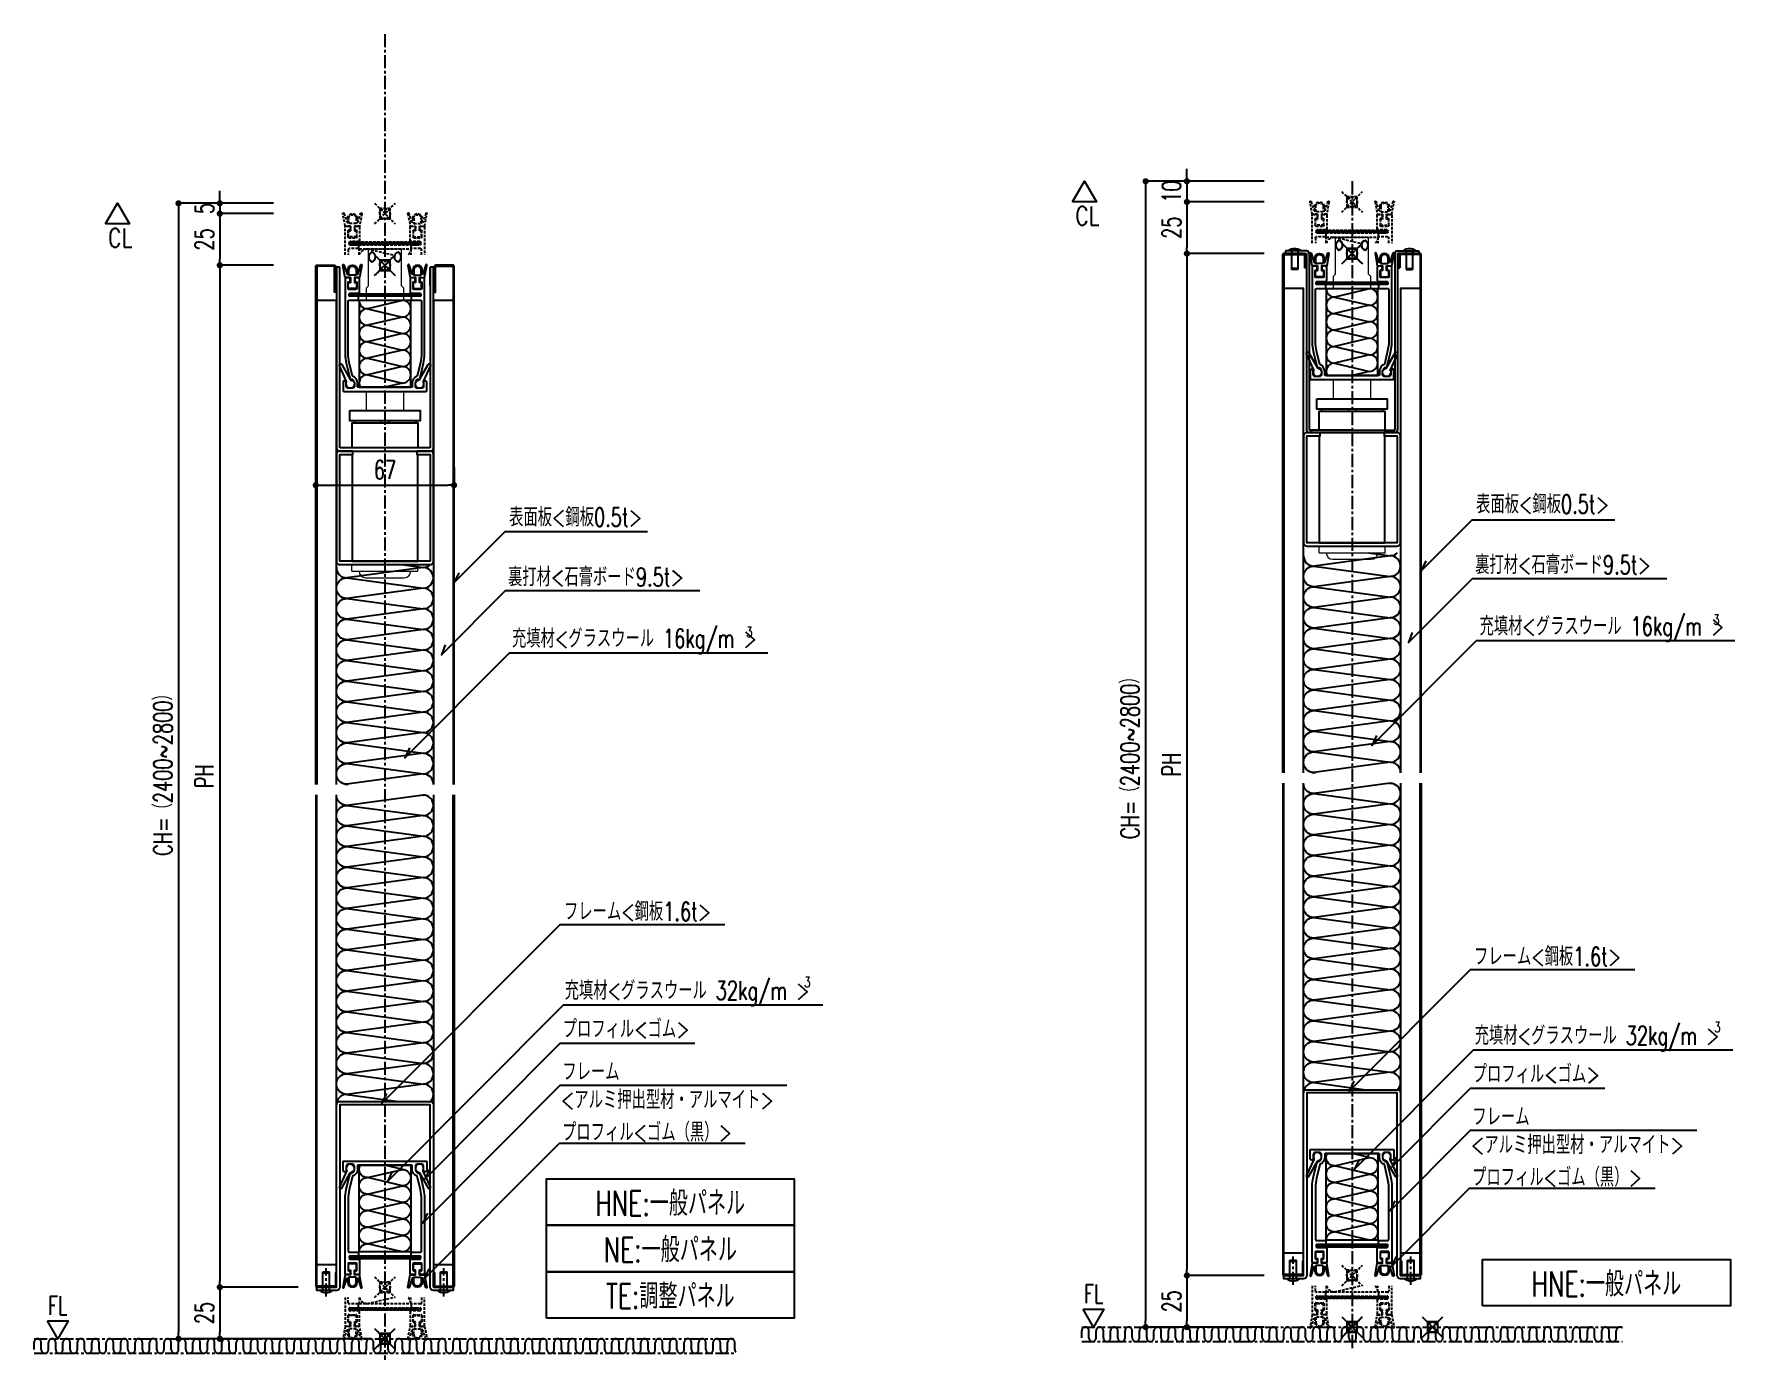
# Model space of a CAD drawing. Extents: x -275225 to 47266, y -41063 to 95295.
# Drawn here: x -215113 to -214289, y -16672 to -16030 of the extents above; entities that cross this region are included whole.
import ezdxf
from ezdxf.enums import TextEntityAlignment as Align

# ---------------------------------------------------------------- set-up
doc = ezdxf.new("R2010")
doc.units = 0
doc.header["$LTSCALE"] = 0.2
doc.header["$PDMODE"] = 99
doc.header["$PDSIZE"] = 5
for name, pattern in [('CENTER', [50.8, 31.75, -6.35, 6.35, -6.35]), ('HIDDEN', [9.525, 6.35, -3.175]), ('PHANTOM', [63.5, 31.75, -6.35, 6.35, -6.35, 6.35, -6.35])]:
    doc.linetypes.add(name, pattern=pattern)
for name, color, linetype in [('_-0', 7, 'Continuous'), ('_P16_製品寸法', 9, 'Continuous'), ('_別途', 6, 'PHANTOM'), ('_基準', 1, 'CENTER'), ('_文字', 3, 'Continuous'), ('_製品', 4, 'Continuous'), ('_製品寸法', 9, 'Continuous')]:
    doc.layers.add(name, color=color, linetype=linetype)
doc.layers.add('_ポイント', color=1, linetype='Continuous', plot=False)
doc.styles.add('OKAMURA', font='SIMPLEX.shx', dxfattribs={"width": 0.7, "bigfont": 'BIGFONT.shx'})
doc.dimstyles.new('OKAMURA-003', dxfattribs={"dimscale": 3, "dimtxt": 3, "dimasz": 1, "dimexe": 0, "dimexo": 3, "dimgap": 1, "dimtad": 1, "dimdec": 3, "dimdsep": 46, "dimtxsty": 'OKAMURA', "dimblk1": 'DOT', "dimblk2": 'DOT', "dimsah": 1, "dimcen": 0, "dimclrd": 9, "dimclre": 9, "dimclrt": 3, "dimadec": 0, "dimazin": 0, "dimtfac": 1, "dimtdec": 3, "dimtix": 1, "dimtmove": 2, "dimatfit": 3, "dimldrblk": 'NONE', "dimfxl": 0, "dimtolj": 1, "dimarcsym": 0})

# ---------------------------------------------------------------- blocks, each defined once
blk = doc.blocks.new('_DOT')
at = {"color": 0, "linetype": 'ByBlock'}
blk.add_line((-0.5, 0), (-1, 0), dxfattribs=at)
at = {"color": 0, "linetype": 'ByBlock', "const_width": 0.5}
blk.add_lwpolyline([(-0.25, 0, 1), (0.25, 0, 1)], format="xyb", close=True, dxfattribs=at)
blk = doc.blocks.new('*D972')
at = {"layer": '_製品寸法', "color": 9, "lineweight": -2, "transparency": 16777216}
for p, q in [((33.5, 422.07), (33.5, 413.49)), ((-33.5, 403.14), (-33.5, 413.49)), ((-30.5, 413.49), (30.5, 413.49))]:
    blk.add_line(p, q, dxfattribs=at)
at = {"layer": 'Defpoints', "color": 0, "transparency": 16777216}
for p in [(33.5, 413.49), (33.5, 413.07), (-33.5, 394.14)]:
    blk.add_point(p, dxfattribs=at)
at = {"layer": '_製品寸法', "color": 9, "lineweight": -2, "transparency": 16777216, "xscale": 3, "yscale": 3, "zscale": 3, "rotation": 180}
blk.add_blockref('_DOT', (-33.5, 413.49), dxfattribs=at)
at = {"layer": '_製品寸法', "color": 9, "lineweight": -2, "transparency": 16777216, "xscale": 3, "yscale": 3, "zscale": 3}
blk.add_blockref('_DOT', (33.5, 413.49), dxfattribs=at)
at = {"layer": '_製品寸法', "color": 3, "transparency": 16777216, "insert": (0, 420.99), "char_height": 9, "attachment_point": 5, "style": 'OKAMURA'}
blk.add_mtext('\\A1;67', dxfattribs=at)
blk = doc.blocks.new('_None')
blk = doc.blocks.new('P16FILE')
at = {"layer": '_製品', "linetype": 'HIDDEN'}
h = blk.add_hatch(dxfattribs=at)
h.set_pattern_fill('ANSI31', color=6, scale=0.1, angle=180, style=0)
h.set_pattern_definition([(225, (2954.2516, 2260.17284), (0.224506403, -0.224506403), [])])
h.paths.add_polyline_path([(-16.5, 13.84), (16.5, 13.84), (16.5, 15.04), (-16.5, 15.04)])
at = {"layer": '_製品', "color": 6, "linetype": 'HIDDEN'}
for p, q in [((-8.5, 17.07), (3.94, 20)), ((-16.5, 13.84), (-16.5, 15.04)), ((-16.5, 15.04), (16.5, 15.04)), ((16.5, 13.84), (-16.5, 13.84)), ((16.5, 13.84), (16.5, 15.04))]:
    blk.add_line(p, q, dxfattribs=at)
for points in [[(-19.25, 20), (-19.25, 6.38, 0.414214), (-18.95, 6.08), (-17.15, 6.08, 0.414214), (-16.85, 6.38), (-16.85, 7.68, 0.414214), (-17.15, 7.98), (-17.55, 7.98, -0.414214), (-17.85, 8.28), (-17.85, 11.38, -0.414214), (-17.55, 11.68), (-13.95, 11.68, -0.414214), (-13.65, 11.38), (-13.65, 8.28, -0.414214), (-13.95, 7.98), (-14.35, 7.98, 0.414214), (-14.65, 7.68), (-14.65, 6.38, 0.414214), (-14.35, 6.08), (-12.55, 6.08, 0.414214), (-12.25, 6.38), (-12.25, 13.24, 0.414214), (-12.55, 13.54), (-16.85, 13.54, -0.414214), (-17.35, 14.04), (-17.35, 14.74, -0.414214), (-17.05, 15.04), (-13.05, 15.04, 0.414214), (-12.75, 15.34), (-12.75, 16.64, 0.414214), (-13.05, 16.94), (-17.25, 16.94, -0.414214), (-17.75, 17.44), (-17.75, 20)], [(17.75, 20), (17.75, 17.44, -0.414142), (17.25, 16.94), (13.05, 16.94, 0.414214), (12.75, 16.64), (12.75, 15.34, 0.414214), (13.05, 15.04), (17.05, 15.04, -0.414214), (17.35, 14.74), (17.35, 14.04, -0.414214), (16.85, 13.54), (12.55, 13.54, 0.414197), (12.25, 13.24), (12.25, 6.38, 0.414214), (12.55, 6.08), (14.35, 6.08, 0.414214), (14.65, 6.38), (14.65, 7.68, 0.414214), (14.35, 7.98), (13.95, 7.98, -0.414214), (13.65, 8.28), (13.65, 11.38, -0.414214), (13.95, 11.68), (17.55, 11.68, -0.414214), (17.85, 11.38), (17.85, 8.28, -0.414214), (17.55, 7.98), (17.15, 7.98, 0.414214), (16.85, 7.68), (16.85, 6.38, 0.414214), (17.15, 6.08), (18.95, 6.08, 0.414214), (19.25, 6.38), (19.25, 20)], [(-12.25, 5.99), (-14.8, 5.99), (-14.8, 8.29), (-13.75, 8.29), (-13.75, 11.29), (-17.75, 11.29), (-17.75, 8.29), (-16.7, 8.29), (-16.7, 5.99), (-19.25, 5.99), (-20.35, 0.04, 1.028191), (-19.84, -0.15), (-18.33, 4.31), (-18, 4.31), (-18, 2.25, 1), (-13.5, 2.25), (-13.5, 4.31), (-13.18, 4.31), (-11.67, -0.15, 1.028191), (-11.16, 0.04), (-12.25, 5.99)], [(12.25, 5.99), (14.8, 5.99), (14.8, 8.29), (13.75, 8.29), (13.75, 11.29), (17.75, 11.29), (17.75, 8.29), (16.7, 8.29), (16.7, 5.99), (19.25, 5.99), (20.35, 0.04, -1.028191), (19.84, -0.15), (18.33, 4.31), (18, 4.31), (18, 2.25, -1), (13.5, 2.25), (13.5, 4.31), (13.18, 4.31), (11.67, -0.15, -1.028191), (11.16, 0.04), (12.25, 5.99)]]:
    blk.add_lwpolyline(points, format="xyb", dxfattribs=at)
for points in [[(-12.5, 20), (-12.5, 17.07), (12.5, 17.07), (12.5, 20)], [(-16.7, 5.99), (-16.7, 8.29)], [(16.7, 5.99), (16.7, 8.29)]]:
    blk.add_lwpolyline(points, dxfattribs=at)
for points in [[(-17.5, 4.81), (-17.5, 2.25, 1), (-14, 2.25), (-14, 4.81)], [(14, 4.81), (17.5, 4.81), (17.5, 2.25, -1), (14, 2.25)]]:
    blk.add_lwpolyline(points, format="xyb", close=True, dxfattribs=at)
for centre, start, end in [((-8.5, 21.07), 195.57576, 270), ((8.5, 17.07), 0, 47.01126)]:
    blk.add_arc(centre, 4, start, end, dxfattribs=at)
for p in [(0, 25), (0, 0), (0, 0)]:
    blk.add_point(p, dxfattribs=at)
blk = doc.blocks.new('*D973')
at = {"layer": '_製品寸法', "color": 9, "lineweight": -2, "transparency": 16777216}
for p, q in [((-54, 545.02), (-80, 545.02)), ((-80, 542.02), (-80, 523.02)), ((-54, 520.02), (-80, 520.02))]:
    blk.add_line(p, q, dxfattribs=at)
at = {"layer": 'Defpoints', "color": 0, "transparency": 16777216}
for p in [(-45, 545.02), (-80, 520.02), (-45, 520.02)]:
    blk.add_point(p, dxfattribs=at)
at = {"layer": '_製品寸法', "color": 9, "lineweight": -2, "transparency": 16777216, "xscale": 3, "yscale": 3, "zscale": 3}
for p, rotation in [((-80, 545.02), 90), ((-80, 520.02), 270)]:
    blk.add_blockref('_DOT', p, dxfattribs=dict(at, rotation=rotation))
at = {"layer": '_製品寸法', "color": 3, "transparency": 16777216, "insert": (-87.5, 532.52), "char_height": 9, "attachment_point": 5, "rotation": 90, "style": 'OKAMURA'}
blk.add_mtext('\\A1;25', dxfattribs=at)
blk = doc.blocks.new('*D974')
at = {"layer": '_製品寸法', "color": 9, "lineweight": -2, "transparency": 16777216}
for p, q in [((-54, 520.02), (-80, 520.02)), ((-80, 517.02), (-80, 28.02)), ((-54, 25.02), (-80, 25.02))]:
    blk.add_line(p, q, dxfattribs=at)
at = {"layer": 'Defpoints', "color": 0, "transparency": 16777216}
for p in [(-45, 520.02), (-80, 25.02), (-45, 25.02)]:
    blk.add_point(p, dxfattribs=at)
at = {"layer": '_製品寸法', "color": 9, "lineweight": -2, "transparency": 16777216, "xscale": 3, "yscale": 3, "zscale": 3}
for p, rotation in [((-80, 520.02), 90), ((-80, 25.02), 270)]:
    blk.add_blockref('_DOT', p, dxfattribs=dict(at, rotation=rotation))
at = {"layer": '_製品寸法', "color": 3, "transparency": 16777216, "insert": (-87.5, 272.52), "char_height": 9, "attachment_point": 5, "rotation": 90, "style": 'OKAMURA'}
blk.add_mtext('\\A1;PH', dxfattribs=at)
blk = doc.blocks.new('*D975')
at = {"layer": '_製品寸法', "color": 9, "lineweight": -2, "transparency": 16777216}
for p, q in [((-54, 550.02), (-100, 550.02)), ((-100, 547.02), (-100, 3.02)), ((-54, 0.02), (-100, 0.02))]:
    blk.add_line(p, q, dxfattribs=at)
at = {"layer": 'Defpoints', "color": 0, "transparency": 16777216}
for p in [(-45, 550.02), (-100, 0.02), (-45, 0.02)]:
    blk.add_point(p, dxfattribs=at)
at = {"layer": '_製品寸法', "color": 9, "lineweight": -2, "transparency": 16777216, "xscale": 3, "yscale": 3, "zscale": 3}
for p, rotation in [((-100, 550.02), 90), ((-100, 0.02), 270)]:
    blk.add_blockref('_DOT', p, dxfattribs=dict(at, rotation=rotation))
at = {"layer": '_製品寸法', "color": 3, "transparency": 16777216, "insert": (-107.5, 275.02), "char_height": 9, "attachment_point": 5, "rotation": 90, "style": 'OKAMURA'}
blk.add_mtext('\\A1;CH=（2400~2800）', dxfattribs=at)
blk = doc.blocks.new('*D976')
at = {"layer": '_製品寸法', "color": 9, "lineweight": -2, "transparency": 16777216}
for p, q in [((-42, 25.02), (-80, 25.02)), ((-80, 22.02), (-80, 3.02)), ((-7.5, 0.02), (-80, 0.02))]:
    blk.add_line(p, q, dxfattribs=at)
at = {"layer": 'Defpoints', "color": 0, "transparency": 16777216}
for p in [(-33, 25.02), (-80, 0.02), (1.5, 0.02)]:
    blk.add_point(p, dxfattribs=at)
at = {"layer": '_製品寸法', "color": 9, "lineweight": -2, "transparency": 16777216, "xscale": 3, "yscale": 3, "zscale": 3}
for p, rotation in [((-80, 25.02), 90), ((-80, 0.02), 270)]:
    blk.add_blockref('_DOT', p, dxfattribs=dict(at, rotation=rotation))
at = {"layer": '_製品寸法', "color": 3, "transparency": 16777216, "insert": (-87.5, 12.52), "char_height": 9, "attachment_point": 5, "rotation": 90, "style": 'OKAMURA'}
blk.add_mtext('\\A1;25', dxfattribs=at)
blk = doc.blocks.new('A$C46CE3BFD')
at = {"layer": '_ポイント'}
blk.add_point((0, 0), dxfattribs=at)
at = {"layer": '_別途'}
for p, q in [((-170, 0), (170, 0)), ((-170, -5.25), (-170, -1.75)), ((-170, -7), (170, -7)), ((-166.5, -5.25), (-166.5, -1.75)), ((-163, -5.25), (-163, -1.75)), ((-163, -5.25), (-163, -1.75)), ((-159.5, -5.25), (-159.5, -1.75)), ((-156, -5.25), (-156, -1.75)), ((-152.5, -5.25), (-152.5, -1.75)), ((-149, -5.25), (-149, -1.75)), ((-145.5, -5.25), (-145.5, -1.75)), ((-142, -5.25), (-142, -1.75)), ((-138.5, -5.25), (-138.5, -1.75)), ((-135, -5.25), (-135, -1.75)), ((-131.5, -5.25), (-131.5, -1.75)), ((-128, -5.25), (-128, -1.75)), ((-124.5, -5.25), (-124.5, -1.75)), ((-121, -5.25), (-121, -1.75)), ((-117.5, -5.25), (-117.5, -1.75)), ((-114, -5.25), (-114, -1.75)), ((-110.5, -5.25), (-110.5, -1.75)), ((-107, -5.25), (-107, -1.75)), ((-103.5, -5.25), (-103.5, -1.75)), ((-100, -5.25), (-100, -1.75)), ((-96.5, -5.25), (-96.5, -1.75)), ((-93, -5.25), (-93, -1.75)), ((-89.5, -5.25), (-89.5, -1.75)), ((-86, -5.25), (-86, -1.75)), ((-82.5, -5.25), (-82.5, -1.75)), ((-79, -5.25), (-79, -1.75)), ((-75.5, -5.25), (-75.5, -1.75)), ((-72, -5.25), (-72, -1.75)), ((-68.5, -5.25), (-68.5, -1.75)), ((-65, -5.25), (-65, -1.75)), ((-61.5, -5.25), (-61.5, -1.75)), ((-58, -5.25), (-58, -1.75)), ((-54.5, -5.25), (-54.5, -1.75)), ((-51, -5.25), (-51, -1.75)), ((-47.5, -5.25), (-47.5, -1.75)), ((-44, -5.25), (-44, -1.75)), ((-40.5, -5.25), (-40.5, -1.75)), ((-37, -5.25), (-37, -1.75)), ((-33.5, -5.25), (-33.5, -1.75)), ((-30, -5.25), (-30, -1.75)), ((-26.5, -5.25), (-26.5, -1.75)), ((-23, -5.25), (-23, -1.75)), ((-19.5, -5.25), (-19.5, -1.75)), ((-16, -5.25), (-16, -1.75)), ((-12.5, -5.25), (-12.5, -1.75)), ((-9, -5.25), (-9, -1.75)), ((-5.5, -5.25), (-5.5, -1.75)), ((-2, -5.25), (-2, -1.75)), ((1.5, -5.25), (1.5, -1.75)), ((5, -5.25), (5, -1.75)), ((8.5, -5.25), (8.5, -1.75)), ((12, -5.25), (12, -1.75)), ((15.5, -5.25), (15.5, -1.75)), ((19, -5.25), (19, -1.75)), ((22.5, -5.25), (22.5, -1.75)), ((26, -5.25), (26, -1.75)), ((29.5, -5.25), (29.5, -1.75)), ((33, -5.25), (33, -1.75)), ((36.5, -5.25), (36.5, -1.75)), ((40, -5.25), (40, -1.75)), ((43.5, -5.25), (43.5, -1.75)), ((47, -5.25), (47, -1.75)), ((50.5, -5.25), (50.5, -1.75)), ((54, -5.25), (54, -1.75)), ((57.5, -5.25), (57.5, -1.75)), ((61, -5.25), (61, -1.75)), ((64.5, -5.25), (64.5, -1.75)), ((68, -5.25), (68, -1.75)), ((71.5, -5.25), (71.5, -1.75)), ((75, -5.25), (75, -1.75)), ((78.5, -5.25), (78.5, -1.75)), ((82, -5.25), (82, -1.75)), ((85.5, -5.25), (85.5, -1.75)), ((89, -5.25), (89, -1.75)), ((92.5, -5.25), (92.5, -1.75)), ((96, -5.25), (96, -1.75)), ((99.5, -5.25), (99.5, -1.75)), ((103, -5.25), (103, -1.75)), ((106.5, -5.25), (106.5, -1.75)), ((110, -5.25), (110, -1.75)), ((113.5, -5.25), (113.5, -1.75)), ((117, -5.25), (117, -1.75)), ((120.5, -5.25), (120.5, -1.75)), ((124, -5.25), (124, -1.75)), ((127.5, -5.25), (127.5, -1.75)), ((131, -5.25), (131, -1.75)), ((134.5, -5.25), (134.5, -1.75)), ((138, -5.25), (138, -1.75)), ((141.5, -5.25), (141.5, -1.75)), ((145, -5.25), (145, -1.75)), ((148.5, -5.25), (148.5, -1.75)), ((152, -5.25), (152, -1.75)), ((155.5, -5.25), (155.5, -1.75)), ((159, -5.25), (159, -1.75)), ((162.5, -5.25), (162.5, -1.75)), ((166, -5.25), (166, -1.75)), ((169.5, -5.25), (169.5, -1.75))]:
    blk.add_line(p, q, dxfattribs=at)
for centre, start, end in [((-168.25, -1.75), 0, 180), ((-161.25, -1.75), 0, 180), ((-154.25, -1.75), 0, 180), ((-147.25, -1.75), 0, 180), ((-140.25, -1.75), 0, 180), ((-133.25, -1.75), 0, 180), ((-126.25, -1.75), 0, 180), ((-119.25, -1.75), 0, 180), ((-112.25, -1.75), 0, 180), ((-105.25, -1.75), 0, 180), ((-98.25, -1.75), 0, 180), ((-91.25, -1.75), 0, 180), ((-84.25, -1.75), 0, 180), ((-77.25, -1.75), 0, 180), ((-70.25, -1.75), 0, 180), ((-63.25, -1.75), 0, 180), ((-56.25, -1.75), 0, 180), ((-49.25, -1.75), 0, 180), ((-42.25, -1.75), 0, 180), ((-35.25, -1.75), 0, 180), ((-28.25, -1.75), 0, 180), ((-21.25, -1.75), 0, 180), ((-14.25, -1.75), 0, 180), ((-7.25, -1.75), 0, 180), ((-0.25, -1.75), 0, 180), ((6.75, -1.75), 0, 180), ((13.75, -1.75), 0, 180), ((20.75, -1.75), 0, 180), ((27.75, -1.75), 0, 180), ((34.75, -1.75), 0, 180), ((41.75, -1.75), 0, 180), ((48.75, -1.75), 0, 180), ((55.75, -1.75), 0, 180), ((62.75, -1.75), 0, 180), ((69.75, -1.75), 0, 180), ((76.75, -1.75), 0, 180), ((83.75, -1.75), 0, 180), ((90.75, -1.75), 0, 180), ((97.75, -1.75), 0, 180), ((104.75, -1.75), 0, 180), ((111.75, -1.75), 0, 180), ((118.75, -1.75), 0, 180), ((125.75, -1.75), 0, 180), ((132.75, -1.75), 0, 180), ((139.75, -1.75), 0, 180), ((146.75, -1.75), 0, 180), ((153.75, -1.75), 0, 180), ((160.75, -1.75), 0, 180), ((167.75, -1.75), 0, 180), ((-164.75, -5.25), 180, 0), ((-157.75, -5.25), 180, 0), ((-150.75, -5.25), 180, 0), ((-143.75, -5.25), 180, 0), ((-136.75, -5.25), 180, 0), ((-129.75, -5.25), 180, 0), ((-122.75, -5.25), 180, 0), ((-115.75, -5.25), 180, 0), ((-108.75, -5.25), 180, 0), ((-101.75, -5.25), 180, 0), ((-94.75, -5.25), 180, 0), ((-87.75, -5.25), 180, 0), ((-80.75, -5.25), 180, 0), ((-73.75, -5.25), 180, 0), ((-66.75, -5.25), 180, 0), ((-59.75, -5.25), 180, 0), ((-52.75, -5.25), 180, 0), ((-45.75, -5.25), 180, 0), ((-38.75, -5.25), 180, 0), ((-31.75, -5.25), 180, 0), ((-24.75, -5.25), 180, 0), ((-17.75, -5.25), 180, 0), ((-10.75, -5.25), 180, 0), ((-3.75, -5.25), 180, 0), ((3.25, -5.25), 180, 0), ((10.25, -5.25), 180, 0), ((17.25, -5.25), 180, 0), ((24.25, -5.25), 180, 0), ((31.25, -5.25), 180, 0), ((38.25, -5.25), 180, 0), ((45.25, -5.25), 180, 0), ((52.25, -5.25), 180, 0), ((59.25, -5.25), 180, 0), ((66.25, -5.25), 180, 0), ((73.25, -5.25), 180, 0), ((80.25, -5.25), 180, 0), ((87.25, -5.25), 180, 0), ((94.25, -5.25), 180, 0), ((101.25, -5.25), 180, 0), ((108.25, -5.25), 180, 0), ((115.25, -5.25), 180, 0), ((122.25, -5.25), 180, 0), ((129.25, -5.25), 180, 0), ((136.25, -5.25), 180, 0), ((143.25, -5.25), 180, 0), ((150.25, -5.25), 180, 0), ((157.25, -5.25), 180, 0), ((164.25, -5.25), 180, 0), ((171.25, -5.25), 180, 224.41531)]:
    blk.add_arc(centre, 1.75, start, end, dxfattribs=at)
blk = doc.blocks.new('A$C444338B9')
at = {"linetype": 'ByBlock'}
h = blk.add_hatch(dxfattribs=at)
h.set_pattern_fill('ANSI31', color=0, scale=0.1, style=0)
h.set_pattern_definition([(45, (-2932.2042, -2199.09873), (-0.224506403, 0.224506403), [])])
h.paths.add_polyline_path([(38.55, 47.24), (5.55, 47.24), (5.55, 46.04), (38.55, 46.04)])
at = {"color": 0, "linetype": 'ByBlock'}
for p, q in [((5.55, 47.24), (38.55, 47.24)), ((5.55, 47.24), (5.55, 46.04)), ((38.55, 46.04), (5.55, 46.04)), ((38.55, 47.24), (38.55, 46.04))]:
    blk.add_line(p, q, dxfattribs=at)
for points in [[(9.79, 55.08), (7.24, 55.08), (7.24, 52.78), (8.29, 52.78), (8.29, 49.78), (4.29, 49.78), (4.29, 52.78), (5.34, 52.78), (5.34, 55.08), (2.79, 55.08), (1.7, 61.03, -1.028191), (2.21, 61.22), (3.71, 56.77), (4.04, 56.77), (4.04, 58.82, -1), (8.54, 58.82), (8.54, 56.77), (8.87, 56.77), (10.38, 61.22, -1.028191), (10.88, 61.03), (9.79, 55.08)], [(34.3, 55.08), (36.85, 55.08), (36.85, 52.78), (35.8, 52.78), (35.8, 49.78), (39.8, 49.78), (39.8, 52.78), (38.75, 52.78), (38.75, 55.08), (41.3, 55.08), (42.39, 61.03, 1.028191), (41.89, 61.22), (40.38, 56.77), (40.05, 56.77), (40.05, 58.82, 1), (35.55, 58.82), (35.55, 56.77), (35.22, 56.77), (33.72, 61.22, 1.028191), (33.21, 61.03), (34.3, 55.08)], [(38.82, 5.72), (42.99, 13.04, -1), (44.06, 12.49), (40.59, 4.82, 0.228903), (40.59, 4.39, -3.021122), (38.46, 5.47, 0.228787), (38.82, 5.72)]]:
    blk.add_lwpolyline(points, format="xyb", dxfattribs=at)
for points in [[(8.04, 56.27), (4.54, 56.27), (4.54, 58.82, -1), (8.04, 58.82)], [(39.55, 56.27), (39.55, 58.82, 1), (36.05, 58.82), (36.05, 56.27)], [(39.6, 49.4), (36, 49.4, -0.414214), (35.7, 49.7), (35.7, 52.8, -0.414214), (36, 53.1), (36.4, 53.1, 0.414214), (36.7, 53.4), (36.7, 54.7, 0.414214), (36.4, 55), (34.6, 55, 0.414214), (34.3, 54.7), (34.3, 47.84, 0.414214), (34.6, 47.54), (38.9, 47.54, -0.414214), (39.4, 47.04), (39.4, 46.34, -0.414214), (39.1, 46.04), (35.1, 46.04, 0.414214), (34.8, 45.74), (34.8, 44.44, 0.414214), (35.1, 44.14), (39.3, 44.14, -0.414214), (39.8, 43.64), (39.8, 17.25), (39.3, 13.9), (37.71, 7.33, 0.324802), (35.3, 4), (35.3, 2.3, -0.414214), (35, 2), (22.05, 2), (9.1, 2, -0.414221), (8.8, 2.3), (8.8, 4, 0.324803), (6.38, 7.33), (4.8, 13.9), (4.3, 17.25), (4.3, 43.64, -0.414142), (4.8, 44.14), (9, 44.14, 0.414214), (9.3, 44.44), (9.3, 45.74, 0.414214), (9, 46.04), (5, 46.04, -0.414214), (4.7, 46.34), (4.7, 47.04, -0.414214), (5.2, 47.54), (9.5, 47.54, 0.414197), (9.8, 47.84), (9.8, 54.7, 0.414214), (9.5, 55), (7.7, 55, 0.414214), (7.4, 54.7), (7.4, 53.4, 0.414214), (7.7, 53.1), (8.1, 53.1, -0.414214), (8.4, 52.8), (8.4, 49.7, -0.414214), (8.1, 49.4), (4.5, 49.4, -0.414214), (4.2, 49.7), (4.2, 52.8, -0.414214), (4.5, 53.1), (4.9, 53.1, 0.414214), (5.2, 53.4), (5.2, 54.7, 0.414214), (4.9, 55), (3.1, 55, 0.414214), (2.8, 54.7), (2.8, 16.91), (3.3, 13.72), (5.04, 6.48), (5.32, 6, -0.411152), (7.3, 4), (7.3, 2.5, -0.414214), (6.3, 1.5), (4.3, 1.5, -0.414214), (3.3, 2.5), (3.3, 4.45, 1), (1.8, 4.45), (1.8, 0.3, 0.414221), (2.1, 0), (22.05, 0), (42, 0, 0.414214), (42.3, 0.3), (42.3, 4.45, 1), (40.8, 4.45), (40.8, 2.5, -0.414214), (39.8, 1.5), (37.8, 1.5, -0.414214), (36.8, 2.5), (36.8, 4, -0.411152), (38.78, 6), (39.05, 6.48), (40.8, 13.72), (41.3, 16.91), (41.3, 54.7, 0.414214), (41, 55), (39.2, 55, 0.414214), (38.9, 54.7), (38.9, 53.4, 0.414214), (39.2, 53.1), (39.6, 53.1, -0.414214), (39.9, 52.8), (39.9, 49.7, -0.414214)], [(5.63, 5.47, -3.021134), (3.51, 4.39, 0.228914), (3.51, 4.82), (0.04, 12.49, -1), (1.11, 13.04), (5.28, 5.72, 0.228744)]]:
    blk.add_lwpolyline(points, format="xyb", close=True, dxfattribs=at)
for points in [[(5.34, 55.08), (5.34, 52.78)], [(38.75, 55.08), (38.75, 52.78)]]:
    blk.add_lwpolyline(points, dxfattribs=at)
at = {"layer": '_製品', "color": 6, "linetype": 'ByBlock'}
for p, q in [((30.55, 44), (13.55, 40)), ((13.55, 40), (30.55, 36)), ((30.55, 36), (13.55, 32)), ((13.55, 32), (30.55, 28)), ((30.55, 28), (13.55, 24)), ((13.55, 24), (30.55, 20)), ((30.55, 20), (13.55, 16)), ((13.55, 16), (30.55, 12)), ((30.55, 12), (13.55, 8)), ((13.55, 8), (30.55, 4)), ((30.55, 4), (22.05, 2))]:
    blk.add_line(p, q, dxfattribs=at)
at = {"layer": '_製品', "color": 0, "linetype": 'ByBlock'}
blk.add_lwpolyline([(9.55, 2), (34.55, 2), (34.55, 44), (9.55, 44)], close=True, dxfattribs=at)
at = {"layer": '_製品', "color": 6, "linetype": 'ByBlock'}
for centre, start, end in [((13.55, 44), 180, 270), ((30.55, 40), 270, 90), ((13.55, 36), 90, 270), ((30.55, 32), 270, 90), ((13.55, 28), 90, 270), ((30.55, 24), 270, 90), ((13.55, 20), 90, 270), ((30.55, 16), 270, 90), ((13.55, 12), 90, 270), ((30.55, 8), 270, 90), ((13.55, 4), 90, 210.00001)]:
    blk.add_arc(centre, 4, start, end, dxfattribs=at)
blk = doc.blocks.new('NE_TE_0.5')
at = {"lineweight": 15}
for p, q in [((-8, 528), (8, 528)), ((-8, 510), (-8, 528)), ((8, 510), (8, 528)), ((-9, 509), (-8, 510)), ((8, 510), (9, 509)), ((-16, 375), (16, 375)), ((-16, 371.8), (-16, 375)), ((-16, 371.8), (16, 371.8)), ((16, 371.8), (16, 375)), ((-9.3, 368.6), (9.3, 368.6))]:
    blk.add_line(p, q, dxfattribs=at)
at = {"color": 0, "linetype": 'ByBlock'}
for p, q in [((-23.5, 519), (-23.5, 431.6)), ((-21.9, 519), (-23.5, 519)), ((-21.9, 431.6), (-21.9, 519)), ((21.9, 510), (21.9, 519)), ((21.9, 519), (21.9, 431.6)), ((23.5, 519), (21.9, 519)), ((23.5, 431.6), (23.5, 519)), ((21.9, 431.6), (-21.9, 431.6)), ((-21.9, 430), (21.9, 430)), ((-30.07, 32.4), (-26.92, 32.4)), ((-30.07, 23.4), (-30.07, 32.4)), ((-30.07, 31.9), (-26.92, 31.9)), ((-26.92, 23.4), (-26.92, 32.4)), ((26.93, 32.4), (30.08, 32.4)), ((26.93, 23.4), (26.93, 32.4)), ((26.93, 31.9), (30.08, 31.9)), ((30.08, 23.4), (30.08, 32.4)), ((-25.4, 23.4), (-31.6, 23.4)), ((31.6, 23.4), (25.4, 23.4))]:
    blk.add_line(p, q, dxfattribs=at)
for p, q in [((-14.75, 444.6), (-14.75, 443.6)), ((-1.9, 444.6), (-1.9, 443.6)), ((1.9, 444.6), (1.9, 443.6)), ((14.75, 444.6), (14.75, 443.6))]:
    blk.add_line(p, q)
at = {"color": 0, "linetype": 'ByBlock', "ltscale": 0.5}
for p, q in [((-23.5, 373.6), (-23.5, 373.6)), ((18.5, 373.6), (18.5, 373.6)), ((-18.5, 368.6), (-18.5, 368.6)), ((23.5, 368.6), (23.5, 368.6)), ((-23.5, 113.4), (-23.5, 113.4)), ((18.5, 113.4), (18.5, 113.4)), ((18.5, 113.4), (18.5, 113.4))]:
    blk.add_line(p, q, dxfattribs=at)
at = {"color": 6, "linetype": 'ByBlock', "ltscale": 0.5}
for p, q in [((18.5, 373.6), (-18.5, 368.6)), ((8.16, 375), (18.5, 373.6)), ((18.5, 363.6), (18.5, 363.6)), ((-18.5, 118.4), (-18.5, 118.4)), ((-18.5, 118.4), (6.66, 115))]:
    blk.add_line(p, q, dxfattribs=at)
at = {"color": 0, "linetype": 'ByBlock'}
for points in [[(-33.5, 268.5), (-33.5, 519.5, -0.414214), (-33, 520), (-24.5, 520, -0.414214), (-24, 519.5), (-24, 507), (-24.5, 507), (-24.5, 519.5), (-33, 519.5), (-33, 268.5)], [(33.5, 268.5), (33.5, 519.5, 0.414214), (33, 520), (24.5, 520, 0.414214), (24, 519.5), (24, 507), (24.5, 507), (24.5, 519.5), (33, 519.5), (33, 268.5)], [(-33.5, 263.5), (-33.5, 25.5, 0.414214), (-33, 25), (-24, 25, 0.414214), (-23.5, 25.5), (-23.5, 32), (-24, 32), (-24, 25.5), (-33, 25.5), (-33, 263.5)], [(33.5, 263.5), (33.5, 25.5, -0.414214), (33, 25), (24, 25, -0.414214), (23.5, 25.5), (23.5, 32), (24, 32), (24, 25.5), (33, 25.5), (33, 263.5)], [(-21.9, 25, -0.414214), (-23.5, 23.4), (-33, 23.4), (-33, 25), (-23.5, 25), (-23.5, 113.4, -0.414214), (-21.9, 115), (21.9, 115, -0.414214), (23.5, 113.4), (23.5, 25), (33, 25), (33, 23.4), (23.5, 23.4, -0.414214), (21.9, 25), (21.9, 113.4), (-21.9, 113.4), (-21.9, 25)]]:
    blk.add_lwpolyline(points, format="xyb", dxfattribs=at)
for points in [[(-23.5, 268.5), (-23.5, 503), (-33, 503)], [(33, 503), (23.5, 503), (23.5, 268.5)], [(-33, 36), (-23.5, 36), (-23.5, 263.5)], [(23.5, 263.5), (23.5, 36), (33, 36)]]:
    blk.add_lwpolyline(points, dxfattribs=at)
blk.add_lwpolyline([(-17, 449.6), (17, 449.6), (17, 444.6), (-17, 444.6)], close=True)
for points in [[(-15.9, 431.6), (-15.9, 443.6), (15.9, 443.6), (15.9, 431.6)], [(-15.9, 428.4), (-15.9, 376.6), (15.9, 376.6), (15.9, 428.4)]]:
    blk.add_lwpolyline(points)
blk.add_lwpolyline([(-21.9, 375), (21.9, 375, 0.414217), (23.5, 376.6), (23.5, 428.4, 0.414213), (21.9, 430), (15.5, 430), (15.5, 428.4), (21.9, 428.4), (21.9, 376.6), (-21.9, 376.6), (-21.9, 428.4), (-15.5, 428.4), (-15.5, 430), (-21.9, 430, 0.414214), (-23.5, 428.4), (-23.5, 376.6, 0.414217)], format="xyb", close=True)
at = {"color": 6, "linetype": 'ByBlock', "ltscale": 0.5}
for points in [[(18.5, 353.6), (18.5, 353.6, 0.414214), (23.5, 358.6), (23.5, 358.6, 0.414214), (18.5, 363.6), (18.5, 363.6), (-18.5, 358.6), (-18.5, 358.6, -0.414214), (-23.5, 363.6), (-23.5, 363.6, -0.414214), (-18.5, 368.6), (-18.5, 368.6), (18.5, 363.6)], [(18.5, 343.6), (18.5, 343.6, 0.414214), (23.5, 348.6), (23.5, 348.6, 0.414214), (18.5, 353.6), (18.5, 353.6), (-18.5, 348.6), (-18.5, 348.6, -0.414214), (-23.5, 353.6), (-23.5, 353.6, -0.414214), (-18.5, 358.6), (-18.5, 358.6), (18.5, 353.6)], [(18.5, 333.6), (18.5, 333.6, 0.414214), (23.5, 338.6), (23.5, 338.6, 0.414214), (18.5, 343.6), (18.5, 343.6), (-18.5, 338.6), (-18.5, 338.6, -0.414214), (-23.5, 343.6), (-23.5, 343.6, -0.414214), (-18.5, 348.6), (-18.5, 348.6), (18.5, 343.6)], [(18.5, 323.6), (18.5, 323.6, 0.414214), (23.5, 328.6), (23.5, 328.6, 0.414214), (18.5, 333.6), (18.5, 333.6), (-18.5, 328.6), (-18.5, 328.6, -0.414214), (-23.5, 333.6), (-23.5, 333.6, -0.414214), (-18.5, 338.6), (-18.5, 338.6), (18.5, 333.6)], [(18.5, 313.6), (18.5, 313.6, 0.414214), (23.5, 318.6), (23.5, 318.6, 0.414214), (18.5, 323.6), (18.5, 323.6), (-18.5, 318.6), (-18.5, 318.6, -0.414214), (-23.5, 323.6), (-23.5, 323.6, -0.414214), (-18.5, 328.6), (-18.5, 328.6), (18.5, 323.6)], [(18.5, 303.6), (18.5, 303.6, 0.414214), (23.5, 308.6), (23.5, 308.6, 0.414214), (18.5, 313.6), (18.5, 313.6), (-18.5, 308.6), (-18.5, 308.6, -0.414214), (-23.5, 313.6), (-23.5, 313.6, -0.414214), (-18.5, 318.6), (-18.5, 318.6), (18.5, 313.6)], [(18.5, 293.6), (18.5, 293.6, 0.414214), (23.5, 298.6), (23.5, 298.6, 0.414214), (18.5, 303.6), (18.5, 303.6), (-18.5, 298.6), (-18.5, 298.6, -0.414214), (-23.5, 303.6), (-23.5, 303.6, -0.414214), (-18.5, 308.6), (-18.5, 308.6), (18.5, 303.6)], [(18.5, 283.6), (18.5, 283.6, 0.414214), (23.5, 288.6), (23.5, 288.6, 0.414214), (18.5, 293.6), (18.5, 293.6), (-18.5, 288.6), (-18.5, 288.6, -0.414214), (-23.5, 293.6), (-23.5, 293.6, -0.414214), (-18.5, 298.6), (-18.5, 298.6), (18.5, 293.6)], [(18.5, 273.6), (18.5, 273.6, 0.414214), (23.5, 278.6), (23.5, 278.6, 0.414214), (18.5, 283.6), (18.5, 283.6), (-18.5, 278.6), (-18.5, 278.6, -0.414214), (-23.5, 283.6), (-23.5, 283.6, -0.414214), (-18.5, 288.6), (-18.5, 288.6), (18.5, 283.6)], [(23.5, 268.5, 0.004986), (23.5, 268.6), (23.5, 268.6, 0.414214), (18.5, 273.6), (18.5, 273.6), (-18.5, 268.6), (-18.5, 268.6, -0.414214), (-23.5, 273.6), (-23.5, 273.6, -0.414214), (-18.5, 278.6), (-18.5, 278.6), (18.5, 273.6)], [(-19.49, 268.5, -0.050092), (-18.5, 268.6), (-18.5, 268.6), (-17.76, 268.5)], [(18.5, 253.4), (18.5, 253.4, 0.414214), (23.5, 258.4), (23.5, 258.4, 0.414214), (18.5, 263.4), (18.5, 263.4), (-18.5, 258.4), (-18.5, 258.4, -0.414214), (-23.5, 263.4), (-23.5, 263.4, -0.004997), (-23.5, 263.5, -0.004997)], [(18.5, 243.4), (18.5, 243.4, 0.414214), (23.5, 248.4), (23.5, 248.4, 0.414214), (18.5, 253.4), (18.5, 253.4), (-18.5, 248.4), (-18.5, 248.4, -0.414214), (-23.5, 253.4), (-23.5, 253.4, -0.414214), (-18.5, 258.4), (-18.5, 258.4), (18.5, 253.4)], [(18.5, 263.4), (18.5, 263.4, 0.050108), (19.49, 263.5, 0.050108)], [(18.5, 233.4), (18.5, 233.4, 0.414214), (23.5, 238.4), (23.5, 238.4, 0.414214), (18.5, 243.4), (18.5, 243.4), (-18.5, 238.4), (-18.5, 238.4, -0.414214), (-23.5, 243.4), (-23.5, 243.4, -0.414214), (-18.5, 248.4), (-18.5, 248.4), (18.5, 243.4)], [(18.5, 223.4), (18.5, 223.4, 0.414214), (23.5, 228.4), (23.5, 228.4, 0.414214), (18.5, 233.4), (18.5, 233.4), (-18.5, 228.4), (-18.5, 228.4, -0.414214), (-23.5, 233.4), (-23.5, 233.4, -0.414214), (-18.5, 238.4), (-18.5, 238.4), (18.5, 233.4)], [(18.5, 213.4), (18.5, 213.4, 0.414214), (23.5, 218.4), (23.5, 218.4, 0.414214), (18.5, 223.4), (18.5, 223.4), (-18.5, 218.4), (-18.5, 218.4, -0.414214), (-23.5, 223.4), (-23.5, 223.4, -0.414214), (-18.5, 228.4), (-18.5, 228.4), (18.5, 223.4)], [(18.5, 203.4), (18.5, 203.4, 0.414214), (23.5, 208.4), (23.5, 208.4, 0.414214), (18.5, 213.4), (18.5, 213.4), (-18.5, 208.4), (-18.5, 208.4, -0.414214), (-23.5, 213.4), (-23.5, 213.4, -0.414214), (-18.5, 218.4), (-18.5, 218.4), (18.5, 213.4)], [(18.5, 193.4), (18.5, 193.4, 0.414214), (23.5, 198.4), (23.5, 198.4, 0.414214), (18.5, 203.4), (18.5, 203.4), (-18.5, 198.4), (-18.5, 198.4, -0.414214), (-23.5, 203.4), (-23.5, 203.4, -0.414214), (-18.5, 208.4), (-18.5, 208.4), (18.5, 203.4)], [(18.5, 183.4), (18.5, 183.4, 0.414214), (23.5, 188.4), (23.5, 188.4, 0.414214), (18.5, 193.4), (18.5, 193.4), (-18.5, 188.4), (-18.5, 188.4, -0.414214), (-23.5, 193.4), (-23.5, 193.4, -0.414214), (-18.5, 198.4), (-18.5, 198.4), (18.5, 193.4)], [(18.5, 173.4), (18.5, 173.4, 0.414214), (23.5, 178.4), (23.5, 178.4, 0.414214), (18.5, 183.4), (18.5, 183.4), (-18.5, 178.4), (-18.5, 178.4, -0.414214), (-23.5, 183.4), (-23.5, 183.4, -0.414214), (-18.5, 188.4), (-18.5, 188.4), (18.5, 183.4)], [(18.5, 163.4), (18.5, 163.4, 0.414214), (23.5, 168.4), (23.5, 168.4, 0.414214), (18.5, 173.4), (18.5, 173.4), (-18.5, 168.4), (-18.5, 168.4, -0.414214), (-23.5, 173.4), (-23.5, 173.4, -0.414214), (-18.5, 178.4), (-18.5, 178.4), (18.5, 173.4)], [(18.5, 153.4), (18.5, 153.4, 0.414214), (23.5, 158.4), (23.5, 158.4, 0.414214), (18.5, 163.4), (18.5, 163.4), (-18.5, 158.4), (-18.5, 158.4, -0.414214), (-23.5, 163.4), (-23.5, 163.4, -0.414214), (-18.5, 168.4), (-18.5, 168.4), (18.5, 163.4)], [(18.5, 143.4), (18.5, 143.4, 0.414214), (23.5, 148.4), (23.5, 148.4, 0.414214), (18.5, 153.4), (18.5, 153.4), (-18.5, 148.4), (-18.5, 148.4, -0.414214), (-23.5, 153.4), (-23.5, 153.4, -0.414214), (-18.5, 158.4), (-18.5, 158.4), (18.5, 153.4)], [(18.5, 133.4), (18.5, 133.4, 0.414214), (23.5, 138.4), (23.5, 138.4, 0.414214), (18.5, 143.4), (18.5, 143.4), (-18.5, 138.4), (-18.5, 138.4, -0.414214), (-23.5, 143.4), (-23.5, 143.4, -0.414214), (-18.5, 148.4), (-18.5, 148.4), (18.5, 143.4)], [(18.5, 123.4), (18.5, 123.4, 0.414214), (23.5, 128.4), (23.5, 128.4, 0.414214), (18.5, 133.4), (18.5, 133.4), (-18.5, 128.4), (-18.5, 128.4, -0.414214), (-23.5, 133.4), (-23.5, 133.4, -0.414214), (-18.5, 138.4), (-18.5, 138.4), (18.5, 133.4)], [(22.15, 114.98, 0.190517), (23.5, 118.4), (23.5, 118.4, 0.414214), (18.5, 123.4), (18.5, 123.4), (-18.5, 118.4), (-18.5, 118.4, -0.414214), (-23.5, 123.4), (-23.5, 123.4, -0.414214), (-18.5, 128.4), (-18.5, 128.4), (18.5, 123.4)]]:
    blk.add_lwpolyline(points, format="xyb", dxfattribs=at)
blk.add_lwpolyline([(17.76, 263.5), (18.5, 263.4)], dxfattribs=at)
at = {"color": 0, "linetype": 'ByBlock', "ltscale": 0.5}
blk.add_lwpolyline([(18.5, 113.4), (18.5, 113.4, 0.000786), (18.52, 113.4, 0.000786)], format="xyb", dxfattribs=at)
at = {"lineweight": 15}
for centre, radius, start, end in [((-5.06, 524), 2.82, 117.49088, 242.50912), ((-5.36, 524), 2.3, 116.00509, 243.99491), ((-6.9, 524), 2.56, 282.17276, 77.82724), ((-6.86, 524), 2.13, 283.42445, 76.57555), ((6.9, 524), 2.56, 102.17276, 257.82724), ((6.86, 524), 2.13, 103.42445, 256.57555), ((5.06, 524), 2.82, 297.49088, 62.50912), ((5.36, 524), 2.3, 296.00509, 63.99491), ((-9.3, 371.8), 3.2, 180, 270), ((9.3, 371.8), 3.2, 270, 0)]:
    blk.add_arc(centre, radius, start, end, dxfattribs=at)
at = {"color": 0, "linetype": 'ByBlock'}
for centre, radius, start, end in [((-21.9, 431.6), 1.6, 180, 270), ((21.9, 431.6), 1.6, 270, 0), ((-28.5, 27.7), 5.31, 234.24261, 305.75739), ((28.5, 27.71), 5.31, 234.24261, 305.75739)]:
    blk.add_arc(centre, radius, start, end, dxfattribs=at)
at = {"color": 6, "linetype": 'ByBlock', "ltscale": 0.5}
for centre, start, end in [((-18.5, 373.6), 180, 270), ((18.5, 378.6), 270, 313.93003), ((18.5, 368.6), 0, 90), ((18.5, 368.6), 270, 0), ((-18.5, 113.4), 90, 180)]:
    blk.add_arc(centre, 5, start, end, dxfattribs=at)
at = {"color": 0, "linetype": 'ByBlock', "ltscale": 0.5}
blk.add_arc((18.5, 378.6), 5, 359.08271, 0, dxfattribs=at)
at = {"layer": '_-0', "color": 0, "linetype": 'ByBlock', "lineweight": 15}
for p, q in [((-9, 506.16), (-9, 509)), ((-9, 502.93), (-9, 504.96)), ((9, 509), (9, 506.16)), ((9, 504.96), (9, 502.93)), ((-9, 449.6), (-9, 458.93)), ((9, 458.93), (9, 449.6))]:
    blk.add_line(p, q, dxfattribs=at)
at = {"layer": '_ポイント'}
for p in [(0, 520), (0, 0)]:
    blk.add_point(p, dxfattribs=at)
at = {"layer": '_基準'}
for p, q in [((-28.5, 20.48), (-28.5, 34.26)), ((28.5, 20.48), (28.5, 34.26))]:
    blk.add_line(p, q, dxfattribs=at)
at = {"color": 0, "linetype": 'ByBlock'}
blk.add_blockref('A$C444338B9', (-22.05, 458.93), dxfattribs=at)
at = {"color": 0, "linetype": 'ByBlock', "xscale": -1, "rotation": 180}
blk.add_blockref('A$C444338B9', (-22.05, 86.07), dxfattribs=at)
at = {"layer": '_製品'}
blk.add_blockref('P16FILE', (0, 0), dxfattribs=at)
blk = doc.blocks.new('*D977')
at = {"layer": '_製品寸法', "color": 9, "lineweight": -2, "transparency": 16777216}
for p, q in [((-80, 553.02), (-80, 556.02)), ((-54, 550.02), (-80, 550.02)), ((-80, 550.02), (-80, 545.02)), ((-54, 545.02), (-80, 545.02)), ((-80, 542.02), (-80, 539.02))]:
    blk.add_line(p, q, dxfattribs=at)
at = {"layer": 'Defpoints', "color": 0, "transparency": 16777216}
for p in [(-80, 545.02), (-45, 550.02), (-45, 545.02)]:
    blk.add_point(p, dxfattribs=at)
at = {"layer": '_製品寸法', "color": 9, "lineweight": -2, "transparency": 16777216, "xscale": 3, "yscale": 3, "zscale": 3}
for p, rotation in [((-80, 550.02), 270), ((-80, 545.02), 90)]:
    blk.add_blockref('_DOT', p, dxfattribs=dict(at, rotation=rotation))
at = {"layer": '_製品寸法', "color": 3, "transparency": 16777216, "insert": (-87.5, 547.52), "char_height": 9, "attachment_point": 5, "rotation": 90, "style": 'OKAMURA'}
blk.add_mtext('\\A1;5', dxfattribs=at)
blk = doc.blocks.new('HNE_0.5')
at = {"lineweight": 15}
for p, q in [((-8, 528), (8, 528)), ((-8, 510), (-8, 528)), ((8, 510), (8, 528)), ((-9, 509), (-8, 510)), ((8, 510), (9, 509)), ((-16, 378.3), (16, 378.3)), ((-16, 375.1), (-16, 378.3)), ((-16, 375.1), (16, 375.1)), ((-9.3, 371.9), (9.3, 371.9)), ((16, 375.1), (16, 378.3))]:
    blk.add_line(p, q, dxfattribs=at)
at = {"color": 0, "linetype": 'ByBlock'}
for p, q in [((-33.5, 268.5), (-33.5, 519.5)), ((-33, 519.5), (-33, 268.5)), ((-23.1, 520.1), (-32.9, 520.1)), ((-32.9, 519.5), (-23.1, 519.5)), ((-22, 521.3), (-32.3, 521.3)), ((-32.3, 521.3), (-32.3, 520.1)), ((-32.3, 520.1), (-22, 520.1)), ((-29.37, 521.3), (-29.37, 512.3)), ((-26.22, 521.3), (-26.22, 512.3)), ((-23.1, 519.5), (-23.1, 513.11)), ((-22.5, 513.11), (-22.5, 519.5)), ((-22, 520.1), (-22, 434.5)), ((-20.8, 520.1), (-20.8, 434.5)), ((20.8, 520.1), (20.8, 434.5)), ((22, 521.3), (32.3, 521.3)), ((22, 520.1), (22, 434.5)), ((32.3, 520.1), (22, 520.1)), ((22.5, 513.11), (22.5, 519.5)), ((23.1, 520.1), (32.9, 520.1)), ((23.1, 519.5), (23.1, 513.11)), ((32.9, 519.5), (23.1, 519.5)), ((26.22, 521.3), (26.22, 512.3)), ((29.37, 521.3), (29.37, 512.3)), ((32.3, 521.3), (32.3, 520.1)), ((33, 519.5), (33, 268.5)), ((33.5, 268.5), (33.5, 519.5)), ((-26.22, 512.8), (-29.37, 512.8)), ((-26.22, 512.3), (-29.37, 512.3)), ((-22.5, 513.11), (-23.1, 513.11)), ((22.5, 513.11), (23.1, 513.11)), ((26.22, 512.8), (29.37, 512.8)), ((26.22, 512.3), (29.37, 512.3)), ((-21.9, 433.3), (21.9, 433.3)), ((0, 434.5), (-20.8, 434.5)), ((0, 433.3), (-20.8, 433.3)), ((-19.75, 434.5), (-19.75, 433.3)), ((0, 434.5), (20.8, 434.5)), ((0, 433.3), (20.8, 433.3)), ((19.75, 434.5), (19.75, 433.3)), ((-30.07, 32.4), (-26.92, 32.4)), ((-30.07, 23.4), (-30.07, 32.4)), ((-30.07, 31.9), (-26.92, 31.9)), ((-26.92, 23.4), (-26.92, 32.4)), ((26.93, 32.4), (30.08, 32.4)), ((26.93, 23.4), (26.93, 32.4)), ((26.93, 31.9), (30.08, 31.9)), ((30.08, 23.4), (30.08, 32.4)), ((-25.4, 23.4), (-31.6, 23.4)), ((31.6, 23.4), (25.4, 23.4))]:
    blk.add_line(p, q, dxfattribs=at)
for p, q in [((-14.75, 444.6), (-14.75, 443.6)), ((-1.9, 444.6), (-1.9, 443.6)), ((1.9, 444.6), (1.9, 443.6)), ((14.75, 444.6), (14.75, 443.6))]:
    blk.add_line(p, q)
at = {"color": 6, "linetype": 'ByBlock', "ltscale": 0.5}
for p, q in [((18.5, 373.6), (-18.5, 368.6)), ((8.16, 375), (18.5, 373.6)), ((-18.5, 118.4), (6.66, 115))]:
    blk.add_line(p, q, dxfattribs=at)
at = {"color": 0, "linetype": 'ByBlock', "ltscale": 0.5}
blk.add_line((18.5, 113.4), (18.5, 113.4), dxfattribs=at)
at = {"color": 0, "linetype": 'ByBlock'}
for points in [[(-23.5, 268.5), (-23.5, 503), (-33, 503)], [(33, 503), (23.5, 503), (23.5, 268.5)], [(-33, 36), (-23.5, 36), (-23.5, 263.5)], [(23.5, 263.5), (23.5, 36), (33, 36)]]:
    blk.add_lwpolyline(points, dxfattribs=at)
blk.add_lwpolyline([(-17, 449.6), (17, 449.6), (17, 444.6), (-17, 444.6)], close=True)
for points in [[(-15.9, 435.17), (-15.9, 443.6), (15.9, 443.6), (15.9, 434.9)], [(-15.9, 431.7), (-15.9, 379.9), (15.9, 379.9), (15.9, 431.7)]]:
    blk.add_lwpolyline(points)
blk.add_lwpolyline([(-21.9, 378.3), (21.9, 378.3, 0.414217), (23.5, 379.9), (23.5, 431.7, 0.414213), (21.9, 433.3), (15.5, 433.3), (15.5, 431.7), (21.9, 431.7), (21.9, 379.9), (-21.9, 379.9), (-21.9, 431.7), (-15.5, 431.7), (-15.5, 433.3), (-21.9, 433.3, 0.414214), (-23.5, 431.7), (-23.5, 379.9, 0.414217)], format="xyb", close=True)
at = {"color": 6, "linetype": 'ByBlock', "ltscale": 0.5}
for points in [[(18.5, 353.6), (18.5, 353.6, 0.414214), (23.5, 358.6), (23.5, 358.6, 0.414214), (18.5, 363.6), (18.5, 363.6), (-18.5, 358.6), (-18.5, 358.6, -0.414214), (-23.5, 363.6), (-23.5, 363.6, -0.414214), (-18.5, 368.6), (-18.5, 368.6), (18.5, 363.6)], [(18.5, 343.6), (18.5, 343.6, 0.414214), (23.5, 348.6), (23.5, 348.6, 0.414214), (18.5, 353.6), (18.5, 353.6), (-18.5, 348.6), (-18.5, 348.6, -0.414214), (-23.5, 353.6), (-23.5, 353.6, -0.414214), (-18.5, 358.6), (-18.5, 358.6), (18.5, 353.6)], [(18.5, 333.6), (18.5, 333.6, 0.414214), (23.5, 338.6), (23.5, 338.6, 0.414214), (18.5, 343.6), (18.5, 343.6), (-18.5, 338.6), (-18.5, 338.6, -0.414214), (-23.5, 343.6), (-23.5, 343.6, -0.414214), (-18.5, 348.6), (-18.5, 348.6), (18.5, 343.6)], [(18.5, 323.6), (18.5, 323.6, 0.414214), (23.5, 328.6), (23.5, 328.6, 0.414214), (18.5, 333.6), (18.5, 333.6), (-18.5, 328.6), (-18.5, 328.6, -0.414214), (-23.5, 333.6), (-23.5, 333.6, -0.414214), (-18.5, 338.6), (-18.5, 338.6), (18.5, 333.6)], [(18.5, 313.6), (18.5, 313.6, 0.414214), (23.5, 318.6), (23.5, 318.6, 0.414214), (18.5, 323.6), (18.5, 323.6), (-18.5, 318.6), (-18.5, 318.6, -0.414214), (-23.5, 323.6), (-23.5, 323.6, -0.414214), (-18.5, 328.6), (-18.5, 328.6), (18.5, 323.6)], [(18.5, 303.6), (18.5, 303.6, 0.414214), (23.5, 308.6), (23.5, 308.6, 0.414214), (18.5, 313.6), (18.5, 313.6), (-18.5, 308.6), (-18.5, 308.6, -0.414214), (-23.5, 313.6), (-23.5, 313.6, -0.414214), (-18.5, 318.6), (-18.5, 318.6), (18.5, 313.6)], [(18.5, 293.6), (18.5, 293.6, 0.414214), (23.5, 298.6), (23.5, 298.6, 0.414214), (18.5, 303.6), (18.5, 303.6), (-18.5, 298.6), (-18.5, 298.6, -0.414214), (-23.5, 303.6), (-23.5, 303.6, -0.414214), (-18.5, 308.6), (-18.5, 308.6), (18.5, 303.6)], [(18.5, 283.6), (18.5, 283.6, 0.414214), (23.5, 288.6), (23.5, 288.6, 0.414214), (18.5, 293.6), (18.5, 293.6), (-18.5, 288.6), (-18.5, 288.6, -0.414214), (-23.5, 293.6), (-23.5, 293.6, -0.414214), (-18.5, 298.6), (-18.5, 298.6), (18.5, 293.6)], [(18.5, 273.6), (18.5, 273.6, 0.414214), (23.5, 278.6), (23.5, 278.6, 0.414214), (18.5, 283.6), (18.5, 283.6), (-18.5, 278.6), (-18.5, 278.6, -0.414214), (-23.5, 283.6), (-23.5, 283.6, -0.414214), (-18.5, 288.6), (-18.5, 288.6), (18.5, 283.6)], [(23.5, 268.5, 0.004986), (23.5, 268.6), (23.5, 268.6, 0.414214), (18.5, 273.6), (18.5, 273.6), (-18.5, 268.6), (-18.5, 268.6, -0.414214), (-23.5, 273.6), (-23.5, 273.6, -0.414214), (-18.5, 278.6), (-18.5, 278.6), (18.5, 273.6)], [(-19.49, 268.5, -0.050092), (-18.5, 268.6), (-18.5, 268.6), (-17.76, 268.5)], [(18.5, 253.4), (18.5, 253.4, 0.414214), (23.5, 258.4), (23.5, 258.4, 0.414214), (18.5, 263.4), (18.5, 263.4), (-18.5, 258.4), (-18.5, 258.4, -0.414214), (-23.5, 263.4), (-23.5, 263.4, -0.004997), (-23.5, 263.5, -0.004997)], [(18.5, 243.4), (18.5, 243.4, 0.414214), (23.5, 248.4), (23.5, 248.4, 0.414214), (18.5, 253.4), (18.5, 253.4), (-18.5, 248.4), (-18.5, 248.4, -0.414214), (-23.5, 253.4), (-23.5, 253.4, -0.414214), (-18.5, 258.4), (-18.5, 258.4), (18.5, 253.4)], [(18.5, 263.4), (18.5, 263.4, 0.050108), (19.49, 263.5, 0.050108)], [(18.5, 233.4), (18.5, 233.4, 0.414214), (23.5, 238.4), (23.5, 238.4, 0.414214), (18.5, 243.4), (18.5, 243.4), (-18.5, 238.4), (-18.5, 238.4, -0.414214), (-23.5, 243.4), (-23.5, 243.4, -0.414214), (-18.5, 248.4), (-18.5, 248.4), (18.5, 243.4)], [(18.5, 223.4), (18.5, 223.4, 0.414214), (23.5, 228.4), (23.5, 228.4, 0.414214), (18.5, 233.4), (18.5, 233.4), (-18.5, 228.4), (-18.5, 228.4, -0.414214), (-23.5, 233.4), (-23.5, 233.4, -0.414214), (-18.5, 238.4), (-18.5, 238.4), (18.5, 233.4)], [(18.5, 213.4), (18.5, 213.4, 0.414214), (23.5, 218.4), (23.5, 218.4, 0.414214), (18.5, 223.4), (18.5, 223.4), (-18.5, 218.4), (-18.5, 218.4, -0.414214), (-23.5, 223.4), (-23.5, 223.4, -0.414214), (-18.5, 228.4), (-18.5, 228.4), (18.5, 223.4)], [(18.5, 203.4), (18.5, 203.4, 0.414214), (23.5, 208.4), (23.5, 208.4, 0.414214), (18.5, 213.4), (18.5, 213.4), (-18.5, 208.4), (-18.5, 208.4, -0.414214), (-23.5, 213.4), (-23.5, 213.4, -0.414214), (-18.5, 218.4), (-18.5, 218.4), (18.5, 213.4)], [(18.5, 193.4), (18.5, 193.4, 0.414214), (23.5, 198.4), (23.5, 198.4, 0.414214), (18.5, 203.4), (18.5, 203.4), (-18.5, 198.4), (-18.5, 198.4, -0.414214), (-23.5, 203.4), (-23.5, 203.4, -0.414214), (-18.5, 208.4), (-18.5, 208.4), (18.5, 203.4)], [(18.5, 183.4), (18.5, 183.4, 0.414214), (23.5, 188.4), (23.5, 188.4, 0.414214), (18.5, 193.4), (18.5, 193.4), (-18.5, 188.4), (-18.5, 188.4, -0.414214), (-23.5, 193.4), (-23.5, 193.4, -0.414214), (-18.5, 198.4), (-18.5, 198.4), (18.5, 193.4)], [(18.5, 173.4), (18.5, 173.4, 0.414214), (23.5, 178.4), (23.5, 178.4, 0.414214), (18.5, 183.4), (18.5, 183.4), (-18.5, 178.4), (-18.5, 178.4, -0.414214), (-23.5, 183.4), (-23.5, 183.4, -0.414214), (-18.5, 188.4), (-18.5, 188.4), (18.5, 183.4)], [(18.5, 163.4), (18.5, 163.4, 0.414214), (23.5, 168.4), (23.5, 168.4, 0.414214), (18.5, 173.4), (18.5, 173.4), (-18.5, 168.4), (-18.5, 168.4, -0.414214), (-23.5, 173.4), (-23.5, 173.4, -0.414214), (-18.5, 178.4), (-18.5, 178.4), (18.5, 173.4)], [(18.5, 153.4), (18.5, 153.4, 0.414214), (23.5, 158.4), (23.5, 158.4, 0.414214), (18.5, 163.4), (18.5, 163.4), (-18.5, 158.4), (-18.5, 158.4, -0.414214), (-23.5, 163.4), (-23.5, 163.4, -0.414214), (-18.5, 168.4), (-18.5, 168.4), (18.5, 163.4)], [(18.5, 143.4), (18.5, 143.4, 0.414214), (23.5, 148.4), (23.5, 148.4, 0.414214), (18.5, 153.4), (18.5, 153.4), (-18.5, 148.4), (-18.5, 148.4, -0.414214), (-23.5, 153.4), (-23.5, 153.4, -0.414214), (-18.5, 158.4), (-18.5, 158.4), (18.5, 153.4)], [(18.5, 133.4), (18.5, 133.4, 0.414214), (23.5, 138.4), (23.5, 138.4, 0.414214), (18.5, 143.4), (18.5, 143.4), (-18.5, 138.4), (-18.5, 138.4, -0.414214), (-23.5, 143.4), (-23.5, 143.4, -0.414214), (-18.5, 148.4), (-18.5, 148.4), (18.5, 143.4)], [(18.5, 123.4), (18.5, 123.4, 0.414214), (23.5, 128.4), (23.5, 128.4, 0.414214), (18.5, 133.4), (18.5, 133.4), (-18.5, 128.4), (-18.5, 128.4, -0.414214), (-23.5, 133.4), (-23.5, 133.4, -0.414214), (-18.5, 138.4), (-18.5, 138.4), (18.5, 133.4)], [(22.15, 114.98, 0.190517), (23.5, 118.4), (23.5, 118.4, 0.414214), (18.5, 123.4), (18.5, 123.4), (-18.5, 118.4), (-18.5, 118.4, -0.414214), (-23.5, 123.4), (-23.5, 123.4, -0.414214), (-18.5, 128.4), (-18.5, 128.4), (18.5, 123.4)]]:
    blk.add_lwpolyline(points, format="xyb", dxfattribs=at)
at = {"color": 0, "linetype": 'ByBlock'}
for points in [[(-33.5, 263.5), (-33.5, 25.5, 0.414214), (-33, 25), (-24, 25, 0.414214), (-23.5, 25.5), (-23.5, 32), (-24, 32), (-24, 25.5), (-33, 25.5), (-33, 263.5)], [(33.5, 263.5), (33.5, 25.5, -0.414214), (33, 25), (24, 25, -0.414214), (23.5, 25.5), (23.5, 32), (24, 32), (24, 25.5), (33, 25.5), (33, 263.5)], [(-21.9, 25, -0.414214), (-23.5, 23.4), (-33, 23.4), (-33, 25), (-23.5, 25), (-23.5, 113.4, -0.414214), (-21.9, 115), (21.9, 115, -0.414214), (23.5, 113.4), (23.5, 25), (33, 25), (33, 23.4), (23.5, 23.4, -0.414214), (21.9, 25), (21.9, 113.4), (-21.9, 113.4), (-21.9, 25)]]:
    blk.add_lwpolyline(points, format="xyb", dxfattribs=at)
at = {"color": 6, "linetype": 'ByBlock', "ltscale": 0.5}
blk.add_lwpolyline([(17.76, 263.5), (18.5, 263.4)], dxfattribs=at)
at = {"color": 0, "linetype": 'ByBlock', "ltscale": 0.5}
blk.add_lwpolyline([(18.5, 113.4), (18.5, 113.4, 0.000786), (18.52, 113.4, 0.000786)], format="xyb", dxfattribs=at)
at = {"color": 0, "linetype": 'ByBlock'}
for centre, radius, start, end in [((-32.9, 519.5), 0.6, 90, 180), ((-27.8, 517), 5.31, 54.24261, 125.75739), ((-23.1, 519.5), 0.6, 0, 90), ((-22, 520.1), 1.2, 0, 90), ((22, 520.1), 1.2, 90, 180), ((23.1, 519.5), 0.6, 90, 180), ((27.8, 517), 5.31, 54.24261, 125.75739), ((32.9, 519.5), 0.6, 0, 90), ((-20.8, 434.5), 1.2, 180, 270), ((20.8, 434.5), 1.2, 270, 0), ((-28.5, 27.7), 5.31, 234.24261, 305.75739), ((28.5, 27.71), 5.31, 234.24261, 305.75739)]:
    blk.add_arc(centre, radius, start, end, dxfattribs=at)
at = {"lineweight": 15}
for centre, radius, start, end in [((-5.06, 524), 2.82, 117.49088, 242.50912), ((-5.36, 524), 2.3, 116.00509, 243.99491), ((-6.9, 524), 2.56, 282.17276, 77.82724), ((-6.86, 524), 2.13, 283.42445, 76.57555), ((6.9, 524), 2.56, 102.17276, 257.82724), ((6.86, 524), 2.13, 103.42445, 256.57555), ((5.06, 524), 2.82, 297.49088, 62.50912), ((5.36, 524), 2.3, 296.00509, 63.99491), ((-9.3, 375.1), 3.2, 180, 270), ((9.3, 375.1), 3.2, 270, 0)]:
    blk.add_arc(centre, radius, start, end, dxfattribs=at)
at = {"color": 0, "linetype": 'ByBlock', "ltscale": 0.5}
blk.add_arc((18.5, 381.9), 5, 359.08271, 0, dxfattribs=at)
at = {"color": 6, "linetype": 'ByBlock', "ltscale": 0.5}
for centre, start, end in [((-18.5, 373.6), 180, 270), ((18.5, 378.6), 270, 313.93003), ((18.5, 368.6), 0, 90), ((18.5, 368.6), 270, 0), ((-18.5, 113.4), 90, 180)]:
    blk.add_arc(centre, 5, start, end, dxfattribs=at)
at = {"layer": '_-0', "color": 0, "linetype": 'ByBlock', "lineweight": 15}
for p, q in [((-9, 506.16), (-9, 509)), ((-9, 502.93), (-9, 504.96)), ((9, 509), (9, 506.16)), ((9, 504.96), (9, 502.93)), ((-9, 449.6), (-9, 458.93)), ((9, 458.93), (9, 449.6))]:
    blk.add_line(p, q, dxfattribs=at)
at = {"layer": '_基準'}
for p, q in [((-28.5, 20.48), (-28.5, 34.26)), ((28.5, 20.48), (28.5, 34.26))]:
    blk.add_line(p, q, dxfattribs=at)
for p in [(0, 520), (0, 0)]:
    blk.add_point(p, dxfattribs=at)
at = {"color": 0, "linetype": 'ByBlock'}
blk.add_blockref('A$C444338B9', (-22.05, 458.93), dxfattribs=at)
at = {"color": 0, "linetype": 'ByBlock', "xscale": -1, "rotation": 180}
blk.add_blockref('A$C444338B9', (-22.05, 86.07), dxfattribs=at)
at = {"layer": '_製品', "xscale": -1, "rotation": 180}
blk.add_blockref('P16FILE', (0, 545), dxfattribs=at)
at = {"layer": '_製品'}
blk.add_blockref('P16FILE', (0, 0), dxfattribs=at)
blk = doc.blocks.new('tham')
at = {"layer": '_P16_製品寸法'}
blk.add_point((0, 0), dxfattribs=at)
at = {"layer": '_ポイント'}
blk.add_point((39.03, 0), dxfattribs=at)
at = {"layer": '_別途'}
for p, q in [((-130.97, 0), (130.97, 0)), ((-130.97, -5.25), (-130.97, -1.75)), ((-130.97, -7), (130.97, -7)), ((-127.47, -5.25), (-127.47, -1.75)), ((-123.97, -5.25), (-123.97, -1.75)), ((-123.97, -5.25), (-123.97, -1.75)), ((-120.47, -5.25), (-120.47, -1.75)), ((-116.97, -5.25), (-116.97, -1.75)), ((-113.47, -5.25), (-113.47, -1.75)), ((-109.97, -5.25), (-109.97, -1.75)), ((-106.47, -5.25), (-106.47, -1.75)), ((-102.97, -5.25), (-102.97, -1.75)), ((-99.47, -5.25), (-99.47, -1.75)), ((-95.97, -5.25), (-95.97, -1.75)), ((-92.47, -5.25), (-92.47, -1.75)), ((-88.97, -5.25), (-88.97, -1.75)), ((-85.47, -5.25), (-85.47, -1.75)), ((-81.97, -5.25), (-81.97, -1.75)), ((-78.47, -5.25), (-78.47, -1.75)), ((-74.97, -5.25), (-74.97, -1.75)), ((-71.47, -5.25), (-71.47, -1.75)), ((-67.97, -5.25), (-67.97, -1.75)), ((-64.47, -5.25), (-64.47, -1.75)), ((-60.97, -5.25), (-60.97, -1.75)), ((-57.47, -5.25), (-57.47, -1.75)), ((-53.97, -5.25), (-53.97, -1.75)), ((-50.47, -5.25), (-50.47, -1.75)), ((-46.97, -5.25), (-46.97, -1.75)), ((-43.47, -5.25), (-43.47, -1.75)), ((-39.97, -5.25), (-39.97, -1.75)), ((-36.47, -5.25), (-36.47, -1.75)), ((-32.97, -5.25), (-32.97, -1.75)), ((-29.47, -5.25), (-29.47, -1.75)), ((-25.97, -5.25), (-25.97, -1.75)), ((-22.47, -5.25), (-22.47, -1.75)), ((-18.97, -5.25), (-18.97, -1.75)), ((-15.47, -5.25), (-15.47, -1.75)), ((-11.97, -5.25), (-11.97, -1.75)), ((-8.47, -5.25), (-8.47, -1.75)), ((-4.97, -5.25), (-4.97, -1.75)), ((-1.47, -5.25), (-1.47, -1.75)), ((2.03, -5.25), (2.03, -1.75)), ((5.53, -5.25), (5.53, -1.75)), ((9.03, -5.25), (9.03, -1.75)), ((12.53, -5.25), (12.53, -1.75)), ((16.03, -5.25), (16.03, -1.75)), ((19.53, -5.25), (19.53, -1.75)), ((23.03, -5.25), (23.03, -1.75)), ((26.53, -5.25), (26.53, -1.75)), ((30.03, -5.25), (30.03, -1.75)), ((33.53, -5.25), (33.53, -1.75)), ((37.03, -5.25), (37.03, -1.75)), ((40.53, -5.25), (40.53, -1.75)), ((44.03, -5.25), (44.03, -1.75)), ((47.53, -5.25), (47.53, -1.75)), ((51.03, -5.25), (51.03, -1.75)), ((54.53, -5.25), (54.53, -1.75)), ((58.03, -5.25), (58.03, -1.75)), ((61.53, -5.25), (61.53, -1.75)), ((65.03, -5.25), (65.03, -1.75)), ((68.53, -5.25), (68.53, -1.75)), ((72.03, -5.25), (72.03, -1.75)), ((75.53, -5.25), (75.53, -1.75)), ((79.03, -5.25), (79.03, -1.75)), ((82.53, -5.25), (82.53, -1.75)), ((86.03, -5.25), (86.03, -1.75)), ((89.53, -5.25), (89.53, -1.75)), ((93.03, -5.25), (93.03, -1.75)), ((96.53, -5.25), (96.53, -1.75)), ((100.03, -5.25), (100.03, -1.75)), ((103.53, -5.25), (103.53, -1.75)), ((107.03, -5.25), (107.03, -1.75)), ((110.53, -5.25), (110.53, -1.75)), ((114.03, -5.25), (114.03, -1.75)), ((117.53, -5.25), (117.53, -1.75)), ((121.03, -5.25), (121.03, -1.75)), ((124.53, -5.25), (124.53, -1.75)), ((128.03, -5.25), (128.03, -1.75))]:
    blk.add_line(p, q, dxfattribs=at)
for centre, start, end in [((-129.22, -1.75), 0, 180), ((-122.22, -1.75), 0, 180), ((-115.22, -1.75), 0, 180), ((-108.22, -1.75), 0, 180), ((-101.22, -1.75), 0, 180), ((-94.22, -1.75), 0, 180), ((-87.22, -1.75), 0, 180), ((-80.22, -1.75), 0, 180), ((-73.22, -1.75), 0, 180), ((-66.22, -1.75), 0, 180), ((-59.22, -1.75), 0, 180), ((-52.22, -1.75), 0, 180), ((-45.22, -1.75), 0, 180), ((-38.22, -1.75), 0, 180), ((-31.22, -1.75), 0, 180), ((-24.22, -1.75), 0, 180), ((-17.22, -1.75), 0, 180), ((-10.22, -1.75), 0, 180), ((-3.22, -1.75), 0, 180), ((3.78, -1.75), 0, 180), ((10.78, -1.75), 0, 180), ((17.78, -1.75), 0, 180), ((24.78, -1.75), 0, 180), ((31.78, -1.75), 0, 180), ((38.78, -1.75), 0, 180), ((45.78, -1.75), 0, 180), ((52.78, -1.75), 0, 180), ((59.78, -1.75), 0, 180), ((66.78, -1.75), 0, 180), ((73.78, -1.75), 0, 180), ((80.78, -1.75), 0, 180), ((87.78, -1.75), 0, 180), ((94.78, -1.75), 0, 180), ((101.78, -1.75), 0, 180), ((108.78, -1.75), 0, 180), ((115.78, -1.75), 0, 180), ((122.78, -1.75), 0, 180), ((129.78, -1.75), 46.80377, 180), ((-125.72, -5.25), 180, 0), ((-118.72, -5.25), 180, 0), ((-111.72, -5.25), 180, 0), ((-104.72, -5.25), 180, 0), ((-97.72, -5.25), 180, 0), ((-90.72, -5.25), 180, 0), ((-83.72, -5.25), 180, 0), ((-76.72, -5.25), 180, 0), ((-69.72, -5.25), 180, 0), ((-62.72, -5.25), 180, 0), ((-55.72, -5.25), 180, 0), ((-48.72, -5.25), 180, 0), ((-41.72, -5.25), 180, 0), ((-34.72, -5.25), 180, 0), ((-27.72, -5.25), 180, 0), ((-20.72, -5.25), 180, 0), ((-13.72, -5.25), 180, 0), ((-6.72, -5.25), 180, 0), ((0.28, -5.25), 180, 0), ((7.28, -5.25), 180, 0), ((14.28, -5.25), 180, 0), ((21.28, -5.25), 180, 0), ((28.28, -5.25), 180, 0), ((35.28, -5.25), 180, 0), ((42.28, -5.25), 180, 0), ((49.28, -5.25), 180, 0), ((56.28, -5.25), 180, 0), ((63.28, -5.25), 180, 0), ((70.28, -5.25), 180, 0), ((77.28, -5.25), 180, 0), ((84.28, -5.25), 180, 0), ((91.28, -5.25), 180, 0), ((98.28, -5.25), 180, 0), ((105.28, -5.25), 180, 0), ((112.28, -5.25), 180, 0), ((119.28, -5.25), 180, 0), ((126.28, -5.25), 180, 0)]:
    blk.add_arc(centre, 1.75, start, end, dxfattribs=at)
blk = doc.blocks.new('*D984')
at = {"layer": '_製品寸法', "color": 9, "lineweight": -2, "transparency": 16777216}
for p, q in [((-42.5, 545), (-80, 545)), ((-80, 542), (-80, 523)), ((-42.5, 520), (-80, 520))]:
    blk.add_line(p, q, dxfattribs=at)
at = {"layer": 'Defpoints', "color": 0, "transparency": 16777216}
for p in [(-33.5, 545), (-80, 520), (-33.5, 520)]:
    blk.add_point(p, dxfattribs=at)
at = {"layer": '_製品寸法', "color": 9, "lineweight": -2, "transparency": 16777216, "xscale": 3, "yscale": 3, "zscale": 3}
for p, rotation in [((-80, 545), 90), ((-80, 520), 270)]:
    blk.add_blockref('_DOT', p, dxfattribs=dict(at, rotation=rotation))
at = {"layer": '_製品寸法', "color": 3, "transparency": 16777216, "insert": (-87.5, 532.5), "char_height": 9, "attachment_point": 5, "rotation": 90, "style": 'OKAMURA'}
blk.add_mtext('\\A1;25', dxfattribs=at)
blk = doc.blocks.new('*D985')
at = {"layer": '_製品寸法', "color": 9, "lineweight": -2, "transparency": 16777216}
for p, q in [((-42.5, 520), (-80, 520)), ((-80, 517), (-80, 28)), ((-42.5, 25), (-80, 25))]:
    blk.add_line(p, q, dxfattribs=at)
at = {"layer": 'Defpoints', "color": 0, "transparency": 16777216}
for p in [(-33.5, 520), (-80, 25), (-33.5, 25)]:
    blk.add_point(p, dxfattribs=at)
at = {"layer": '_製品寸法', "color": 9, "lineweight": -2, "transparency": 16777216, "xscale": 3, "yscale": 3, "zscale": 3}
for p, rotation in [((-80, 520), 90), ((-80, 25), 270)]:
    blk.add_blockref('_DOT', p, dxfattribs=dict(at, rotation=rotation))
at = {"layer": '_製品寸法', "color": 3, "transparency": 16777216, "insert": (-87.5, 272.5), "char_height": 9, "attachment_point": 5, "rotation": 90, "style": 'OKAMURA'}
blk.add_mtext('\\A1;PH', dxfattribs=at)
blk = doc.blocks.new('*D986')
at = {"layer": '_製品寸法', "color": 9, "lineweight": -2, "transparency": 16777216}
for p, q in [((-42.5, 555), (-100, 555)), ((-100, 552), (-100, 3)), ((-42.5, 0), (-100, 0))]:
    blk.add_line(p, q, dxfattribs=at)
at = {"layer": 'Defpoints', "color": 0, "transparency": 16777216}
for p in [(-33.5, 555), (-100, 0), (-33.5, 0)]:
    blk.add_point(p, dxfattribs=at)
at = {"layer": '_製品寸法', "color": 9, "lineweight": -2, "transparency": 16777216, "xscale": 3, "yscale": 3, "zscale": 3}
for p, rotation in [((-100, 555), 90), ((-100, 0), 270)]:
    blk.add_blockref('_DOT', p, dxfattribs=dict(at, rotation=rotation))
at = {"layer": '_製品寸法', "color": 3, "transparency": 16777216, "insert": (-107.5, 277.5), "char_height": 9, "attachment_point": 5, "rotation": 90, "style": 'OKAMURA'}
blk.add_mtext('\\A1;CH=（2400~2800）', dxfattribs=at)
blk = doc.blocks.new('*D987')
at = {"layer": '_製品寸法', "color": 9, "lineweight": -2, "transparency": 16777216}
for p, q in [((-42.5, 25), (-80, 25)), ((-80, 22), (-80, 3)), ((-42.5, 0), (-80, 0))]:
    blk.add_line(p, q, dxfattribs=at)
at = {"layer": 'Defpoints', "color": 0, "transparency": 16777216}
for p in [(-33.5, 25), (-80, 0), (-33.5, 0)]:
    blk.add_point(p, dxfattribs=at)
at = {"layer": '_製品寸法', "color": 9, "lineweight": -2, "transparency": 16777216, "xscale": 3, "yscale": 3, "zscale": 3}
for p, rotation in [((-80, 25), 90), ((-80, 0), 270)]:
    blk.add_blockref('_DOT', p, dxfattribs=dict(at, rotation=rotation))
at = {"layer": '_製品寸法', "color": 3, "transparency": 16777216, "insert": (-87.5, 12.5), "char_height": 9, "attachment_point": 5, "rotation": 90, "style": 'OKAMURA'}
blk.add_mtext('\\A1;25', dxfattribs=at)
blk = doc.blocks.new('*D988')
at = {"layer": '_製品寸法', "color": 9, "lineweight": -2, "transparency": 16777216}
for p, q in [((-80, 558), (-80, 561)), ((-42.5, 555), (-80, 555)), ((-80, 555), (-80, 545)), ((-42.5, 545), (-80, 545)), ((-80, 542), (-80, 539))]:
    blk.add_line(p, q, dxfattribs=at)
at = {"layer": 'Defpoints', "color": 0, "transparency": 16777216}
for p in [(-33.5, 555), (-80, 545), (-33.5, 545)]:
    blk.add_point(p, dxfattribs=at)
at = {"layer": '_製品寸法', "color": 9, "lineweight": -2, "transparency": 16777216, "xscale": 3, "yscale": 3, "zscale": 3}
for p, rotation in [((-80, 555), 270), ((-80, 545), 90)]:
    blk.add_blockref('_DOT', p, dxfattribs=dict(at, rotation=rotation))
at = {"layer": '_製品寸法', "color": 3, "transparency": 16777216, "insert": (-87.5, 550), "char_height": 9, "attachment_point": 5, "rotation": 90, "style": 'OKAMURA'}
blk.add_mtext('\\A1;10', dxfattribs=at)
blk = doc.blocks.new('*U971')
at = {"layer": '_基準'}
blk.add_line((0, 632.0179), (0, -10.2345), dxfattribs=at)
at = {"layer": '_文字', "color": 9}
for points in [[(35.7488, 371.0997), (33.5001, 366.2774), (58.1846, 391.0235), (127.2673, 391.0235)], [(29.1552, 336.1783), (27.4055, 331.356), (58.3818, 362.4095), (152.5635, 362.4095)], [(11.8624, 286.2452), (9.6137, 281.4228), (60.3472, 332.2827), (185.5265, 332.2827)], [(0.811, 118.9177), (-1.4385, 114.0937), (84.9754, 200.7229), (164.7159, 200.7229)], [(3.5178, 81.0204), (1.269, 76.198), (86.5863, 161.7279), (212.0843, 161.7279)], [(21.7608, 82.4784), (19.3956, 77.4062), (84.9759, 143.1947), (150.0643, 143.1947)], [(20.6556, 60.9096), (18.4061, 56.0856), (84.9756, 122.8683), (194.7328, 122.8683)], [(21.3117, 33.914), (19.0821, 29.1327), (84.5245, 94.7817), (174.5686, 94.7817)]]:
    blk.add_lwpolyline(points, dxfattribs=at)
for points in [[(78.2753, 55.0179), (78.2753, 77.5179), (198.2753, 77.5179), (198.2753, 55.0179)], [(78.2753, 32.5179), (78.2753, 55.0179), (198.2753, 55.0179), (198.2753, 32.5179)], [(78.2753, 10.0179), (78.2753, 32.5179), (198.2753, 32.5179), (198.2753, 10.0179)], [(-163.4999, 8.6782), (-153.4999, 8.6782), (-158.4999, 0.0179)]]:
    blk.add_lwpolyline(points, close=True, dxfattribs=at)
at = {"layer": '_製品寸法', "ltscale": 2}
blk.add_lwpolyline([(-135.356, 540.0216), (-129.5825, 550.0216), (-123.809, 540.0216), (-135.356, 540.0216)], dxfattribs=at)
at = {"layer": '_別途'}
blk.add_blockref('A$C46CE3BFD', (0, 0.0179), dxfattribs=at)
at = {"layer": '_製品', "xscale": -1, "rotation": 180}
blk.add_blockref('P16FILE', (0, 545.0183), dxfattribs=at)
at = {"layer": '_製品'}
for name in ['NE_TE_0.5', 'P16FILE']:
    blk.add_blockref(name, (0, 0.0179), dxfattribs=at)
at = {"layer": '_文字', "style": 'OKAMURA'}
for s, height, width, p in [('CL', 9, 0.8, (-134.1081, 528.7874)), ('表面板<鋼板0.5t> ', 9, 0.7, (60.1714, 393.4901)), ('裏打材<石膏ボード9.5t> ', 9, 0.7, (59.6499, 364.5252)), ('充填材<グラスウール 16kg/m > ', 9, 0.7, (61.5526, 334.7789)), ('3', 5, 0.7, (175.0189, 339.9513)), ('フレーム<鋼板1.6t> ', 9, 0.7, (86.763, 202.5138)), ('充填材<グラスウール 32kg/m > ', 9, 0.7, (87.0988, 164.224)), ('3', 5, 0.7, (203.1497, 170.2945)), ('プロフィル<ゴム> ', 9, 0.7, (86.1135, 145.5838)), ('フレーム ', 9, 0.7, (85.9507, 124.877)), ('<アルミ押出型材・アルマイト> ', 9, 0.7, (85.3006, 111.33)), ('プロフィル<ゴム（黒）> ', 9, 0.7, (85.8246, 95.5939))]:
    blk.add_text(s, height=height, dxfattribs=dict(at, width=width)).set_placement(p)
at = {"layer": '_文字', "style": 'OKAMURA', "width": 0.7}
for s, height, p in [('HNE:一般パネル', 12, (138.2753, 66.2679)), ('NE:一般パネル', 12, (138.2753, 43.7679)), ('TE:調整パネル', 12, (138.2753, 21.2679)), ('FL', 9, (-158.4999, 16.1782))]:
    blk.add_text(s, height=height, dxfattribs=at).set_placement(p, align=Align.MIDDLE)
at = {"layer": '_製品寸法'}
for base, p1, p2, picture, middle in [((-80, 545.0179), (-44.9999, 550.0179), (-44.9999, 545.0179), '*D977', (-87.5, 547.5179)), ((-80, 520.018), (-44.9999, 545.0179), (-44.9999, 520.018), '*D973', (-87.5, 532.518)), ((-80, 0.0179), (-32.9999, 25.0182), (1.5001, 0.0179), '*D976', (-87.5, 12.5181))]:
    dim = blk.add_linear_dim(base=base, p1=p1, p2=p2, angle=90, dimstyle='OKAMURA-003', dxfattribs=at)
    dim.commit()
    dim.dimension.update_dxf_attribs({"geometry": picture, "text_midpoint": middle})
for base, p1, p2, text, picture, middle in [((-100, 0.0179), (-44.9999, 550.0179), (-44.9999, 0.0179), 'CH=（2400~2800）', '*D975', (-107.5, 275.0179)), ((-80, 25.0182), (-44.9999, 520.018), (-44.9999, 25.0182), 'PH', '*D974', (-87.5, 272.5181))]:
    dim = blk.add_linear_dim(base=base, p1=p1, p2=p2, angle=90, text=text, dimstyle='OKAMURA-003', dxfattribs=at)
    dim.commit()
    dim.dimension.update_dxf_attribs({"geometry": picture, "text_midpoint": middle})
dim = blk.add_linear_dim(base=(33.5001, 413.4915), p1=(-33.4999, 394.1352), p2=(33.5001, 413.0677), dimstyle='OKAMURA-003', dxfattribs=at)
dim.commit()
dim.dimension.update_dxf_attribs({"geometry": '*D972', "text_midpoint": (0.0001, 420.9915)})
blk = doc.blocks.new('*U983')
at = {"layer": '_基準'}
blk.add_line((0, 554.9997), (0, -10.2527), dxfattribs=at)
at = {"layer": '_文字', "color": 9}
for points in [[(35.7488, 371.0814), (33.5, 366.2591), (58.1846, 391.0052), (127.2672, 391.0052)], [(29.1552, 336.4128), (27.4055, 331.5904), (58.3818, 362.6439), (152.5635, 362.6439)], [(11.8624, 286.4796), (9.6137, 281.6572), (60.3472, 332.5172), (185.5265, 332.5172)], [(0.811, 119.1522), (-1.4385, 114.3281), (57.3199, 173.2146), (137.0604, 173.2146)], [(3.5178, 81.2548), (1.269, 76.4324), (58.9126, 134.2196), (184.4289, 134.2196)], [(21.7608, 82.7128), (19.3956, 77.6406), (57.3204, 115.6864), (122.4088, 115.6864)], [(20.6556, 61.1441), (18.4061, 56.32), (57.3202, 95.36), (167.0773, 95.36)], [(21.3117, 34.1484), (19.0821, 29.3671), (56.8691, 67.2734), (146.9132, 67.2734)]]:
    blk.add_lwpolyline(points, dxfattribs=at)
for points in [[(63.2782, 10.2524), (63.2782, 32.7524), (183.2782, 32.7524), (183.2782, 10.2524)], [(-130.1857, 8.6599), (-120.1857, 8.6599), (-125.1857, -0.0003)]]:
    blk.add_lwpolyline(points, close=True, dxfattribs=at)
at = {"layer": '_製品寸法', "ltscale": 2}
blk.add_lwpolyline([(-135.356, 544.9997), (-129.5825, 554.9997), (-123.809, 544.9997), (-135.356, 544.9997)], dxfattribs=at)
at = {"layer": '_別途'}
blk.add_blockref('tham', (0, -0.0003), dxfattribs=at)
at = {"layer": '_製品'}
blk.add_blockref('HNE_0.5', (0, -0.0003), dxfattribs=at)
at = {"layer": '_文字', "style": 'OKAMURA'}
for s, height, width, p in [('CL', 9, 0.8, (-134.1081, 533.7655)), ('表面板<鋼板0.5t> ', 9, 0.7, (60.1026, 394.1248)), ('裏打材<石膏ボード9.5t> ', 9, 0.7, (59.6499, 364.7596)), ('充填材<グラスウール 16kg/m > ', 9, 0.7, (61.7626, 335.0133)), ('3', 5, 0.7, (175.0189, 340.1857)), ('フレーム<鋼板1.6t> ', 9, 0.7, (59.1075, 175.0055)), ('充填材<グラスウール 32kg/m > ', 9, 0.7, (59.4433, 136.7157)), ('3', 5, 0.7, (175.4942, 142.7862)), ('プロフィル<ゴム> ', 9, 0.7, (58.458, 118.0755)), ('フレーム ', 9, 0.7, (58.2952, 97.3687)), ('<アルミ押出型材・アルマイト> ', 9, 0.7, (57.6452, 83.8217)), ('プロフィル<ゴム（黒）> ', 9, 0.7, (58.1692, 68.0856))]:
    blk.add_text(s, height=height, dxfattribs=dict(at, width=width)).set_placement(p)
at = {"layer": '_文字', "style": 'OKAMURA', "width": 0.7}
for s, height, p in [('HNE:一般パネル', 12, (123.2782, 21.5024)), ('FL', 9, (-125.1857, 16.1599))]:
    blk.add_text(s, height=height, dxfattribs=at).set_placement(p, align=Align.MIDDLE)
at = {"layer": '_製品寸法'}
for base, p1, p2, picture, middle in [((-80, 544.9997), (-33.5, 554.9997), (-33.5, 544.9997), '*D988', (-87.5, 549.9997)), ((-80, 519.9997), (-33.5, 544.9997), (-33.5, 519.9997), '*D984', (-87.5, 532.4997)), ((-80, -0.0003), (-33.5, 24.9999), (-33.5, -0.0003), '*D987', (-87.5, 12.4998))]:
    dim = blk.add_linear_dim(base=base, p1=p1, p2=p2, angle=90, dimstyle='OKAMURA-003', dxfattribs=at)
    dim.commit()
    dim.dimension.update_dxf_attribs({"geometry": picture, "text_midpoint": middle})
for base, p1, p2, text, picture, middle in [((-100, -0.0003), (-33.5, 554.9997), (-33.5, -0.0003), 'CH=（2400~2800）', '*D986', (-107.5, 277.4997)), ((-80, 24.9999), (-33.5, 519.9997), (-33.5, 24.9999), 'PH', '*D985', (-87.5, 272.4998))]:
    dim = blk.add_linear_dim(base=base, p1=p1, p2=p2, angle=90, text=text, dimstyle='OKAMURA-003', dxfattribs=at)
    dim.commit()
    dim.dimension.update_dxf_attribs({"geometry": picture, "text_midpoint": middle})

msp = doc.modelspace()

# ---------------------------------------------------------------- block references
for name, p in [('*U971', (-214942.6176, -16661.9859)), ('*U983', (-214474.0826, -16656.2943))]:
    msp.add_blockref(name, p)

doc.saveas('drawing.dxf')
